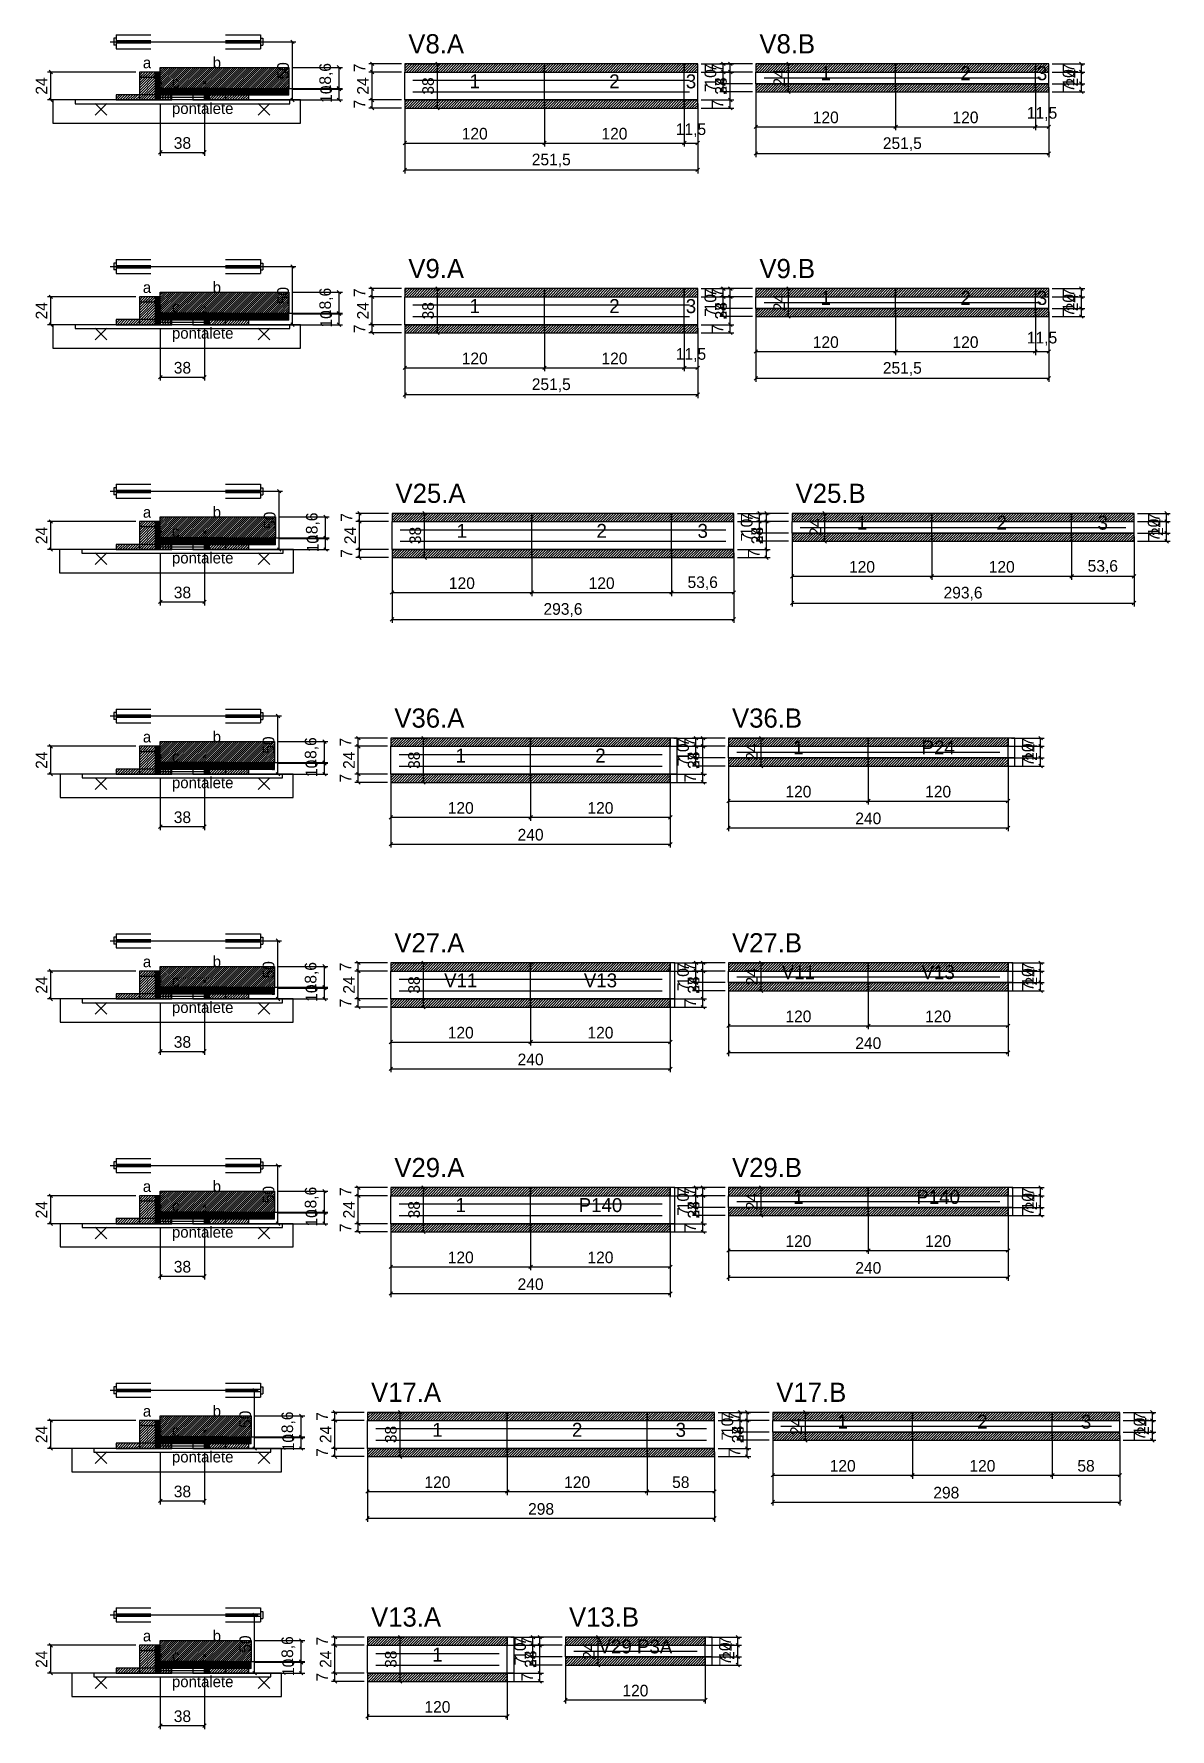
# Model space of a CAD drawing. Extents: x -13000 to 3070, y -7421 to 1552.
# Drawn here: x -69 to 907, y -1423 to 33 of the extents above; entities that cross this region are included whole.
import ezdxf
from ezdxf.enums import TextEntityAlignment as Align

# ---------------------------------------------------------------- set-up
doc = ezdxf.new("R2010")
doc.units = 0
for name, color, linetype in [('5', 5, 'Continuous'), ('barrote', 126, 'Continuous'), ('CONCRETO', 251, 'Continuous'), ('COTA', 241, 'Continuous'), ('detalhes', 7, 'Continuous'), ('ESTRUTURACAO', 7, 'Continuous'), ('Hachura', 251, 'Continuous'), ('Madeira', 126, 'Continuous'), ('NOMENCLATURA', 7, 'Continuous'), ('Painéis', 200, 'Continuous'), ('presilha', 224, 'Continuous'), ('SARR_2.2x7', 40, 'Continuous'), ('SCO-___-LAJ', 224, 'Continuous'), ('TENSOR', 224, 'Continuous')]:
    doc.layers.add(name, color=color, linetype=linetype)
doc.dimstyles.new('PAINEL', dxfattribs={"dimtxt": 10, "dimasz": 3, "dimexe": 3, "dimexo": 3, "dimgap": 3, "dimtad": 1, "dimblk": 'OBLIQUE', "dimblk1": 'OBLIQUE', "dimcen": 2.5, "dimclrd": 4, "dimclre": 4, "dimclrt": 240, "dimazin": 3, "dimtfac": 1, "dimtmove": 0, "dimatfit": 3})

msp = doc.modelspace()

# ---------------------------------------------------------------- texts
at = {"layer": '5'}
for s, p in [('1', (611.5, -1)), ('2', (731.5, -1)), ('3', (797.25, -1)), ('1', (310, -8)), ('2', (430, -8)), ('3', (495.75, -8)), ('1', (611.5, -194)), ('2', (731.5, -194)), ('3', (797.25, -194)), ('1', (310, -201)), ('2', (430, -201)), ('3', (495.75, -201)), ('1', (299, -394)), ('2', (419, -394)), ('3', (505.8, -394)), ('1', (642.6, -387)), ('2', (762.6, -387)), ('3', (849.4, -387)), ('1', (298, -587)), ('2', (418, -587)), ('1', (588, -580)), ('P24', (708, -580)), ('V11', (588, -773)), ('V13', (708, -773)), ('V11', (298, -780)), ('V13', (418, -780)), ('1', (588, -966)), ('P140', (708, -966)), ('1', (298, -973)), ('P140', (418, -973)), ('1', (278, -1166)), ('2', (398, -1166)), ('3', (487, -1166)), ('1', (626, -1159)), ('2', (746, -1159)), ('3', (835, -1159)), ('1', (278, -1359)), ('V29 P3A', (448, -1352))]:
    msp.add_text(s, height=12, dxfattribs=at).set_placement(p, align=Align.MIDDLE_CENTER)
at = {"layer": 'detalhes'}
for s, p in [('a', (25, 3.3)), ('b', (85, 3.3)), ('c', (50, -13.5)), ('a', (25, -189.7)), ('b', (85, -189.7)), ('c', (50, -206.5)), ('a', (25, -382.7)), ('b', (85, -382.7)), ('c', (50, -399.5)), ('b', (85, -575.7)), ('a', (25, -575.7)), ('c', (50, -592.5)), ('a', (25, -768.7)), ('b', (85, -768.7)), ('c', (50, -785.5)), ('a', (25, -961.7)), ('b', (85, -961.7)), ('c', (50, -978.5)), ('a', (25, -1154.7)), ('b', (85, -1154.7)), ('c', (50, -1171.5)), ('b', (85, -1347.7)), ('a', (25, -1347.7)), ('c', (50, -1364.5))]:
    msp.add_text(s, height=9.6, dxfattribs=at).set_placement(p)
at = {"layer": 'ESTRUTURACAO'}
for p in [(50, -36), (50, -229), (50, -422), (50, -615), (50, -808), (50, -1001), (50, -1194), (50, -1387)]:
    msp.add_text('pontalete', height=9.6, dxfattribs=at).set_placement(p)
at = {"layer": 'NOMENCLATURA'}
for s, p in [('V8.A', (253, 16)), ('V8.B', (554.5, 16)), ('V9.A', (253, -177)), ('V9.B', (554.5, -177)), ('V25.A', (242, -370)), ('V25.B', (585.6, -370)), ('V36.A', (241, -563)), ('V36.B', (531, -563)), ('V27.A', (241, -756)), ('V27.B', (531, -756)), ('V29.A', (241, -949)), ('V29.B', (531, -949)), ('V17.A', (221, -1142)), ('V17.B', (569, -1142)), ('V13.A', (221, -1335)), ('V13.B', (391, -1335))]:
    msp.add_text(s, height=16.5, dxfattribs=at).set_placement(p)

# ---------------------------------------------------------------- blocks, each defined once
blk = doc.blocks.new('PAR_ESQ')
for p, q in [((-1, -1), (1, 1)), ((-1, 1), (1, -1))]:
    blk.add_line(p, q)
blk = doc.blocks.new('PAR_FUNDO_ESQ')
for p, q in [((-1, -1), (1, 1)), ((-1, 1), (1, -1))]:
    blk.add_line(p, q)
blk = doc.blocks.new('PAR_FUNDO_DIR')
for p, q in [((-1, -1), (1, 1)), ((-1, 1), (1, -1))]:
    blk.add_line(p, q)
blk = doc.blocks.new('par_int_esq')
for p, q in [((-1, -1), (1, 1)), ((-1, 1), (1, -1))]:
    blk.add_line(p, q)
blk = doc.blocks.new('par_int_dir')
for p, q in [((-1, -1), (1, 1)), ((-1, 1), (1, -1))]:
    blk.add_line(p, q)
blk = doc.blocks.new('_OBLIQUE')
at = {"color": 0, "linetype": 'BYBLOCK'}
blk.add_line((-0.5, -0.5), (0.5, 0.5), dxfattribs=at)

# ---------------------------------------------------------------- dimensions: what is measured, and where the dimension line sits
at = {"layer": 'COTA'}
for base, p1, p2 in [((153.5, -24), (96, -24), (96, 26)), ((-54, -24), (2, -24), (22, 0)), ((193.5, -14.6), (150.5, -14.6), (150.5, 4)), ((222, 0), (250, 0), (250, 7)), ((222, -24), (250, -24), (250, 0)), ((278, -31), (250, -31), (250, 7)), ((529.5, -31), (501.5, -31), (501.5, 7)), ((529.5, 0), (501.5, 0), (501.5, 7)), ((529.5, -24), (501.5, -24), (501.5, 0)), ((523.5, 0), (551.5, 0), (551.5, 7)), ((523.5, -10), (551.5, -10), (551.5, 0)), ((579.5, -17), (551.5, -17), (551.5, 7)), ((831, -17), (803, -17), (803, 7)), ((831, 0), (803, 0), (803, 7)), ((831, -10), (803, -10), (803, 0)), ((193.5, -24), (96, -24), (96, -14)), ((523.5, -17), (551.5, -17), (551.5, -10)), ((831, -17), (803, -17), (803, -10)), ((222, -31), (250, -31), (250, -24)), ((529.5, -31), (501.5, -31), (501.5, -24)), ((153.5, -217), (96, -217), (96, -167)), ((193.5, -207.6), (150.5, -207.6), (150.5, -189)), ((222, -193), (250, -193), (250, -186)), ((278, -224), (250, -224), (250, -186)), ((529.5, -224), (501.5, -224), (501.5, -186)), ((529.5, -193), (501.5, -193), (501.5, -186)), ((523.5, -193), (551.5, -193), (551.5, -186)), ((579.5, -210), (551.5, -210), (551.5, -186)), ((831, -210), (803, -210), (803, -186)), ((831, -193), (803, -193), (803, -186)), ((-54, -217), (2, -217), (22, -193)), ((222, -217), (250, -217), (250, -193)), ((529.5, -217), (501.5, -217), (501.5, -193)), ((523.5, -203), (551.5, -203), (551.5, -193)), ((523.5, -210), (551.5, -210), (551.5, -203)), ((831, -203), (803, -203), (803, -193)), ((831, -210), (803, -210), (803, -203)), ((193.5, -217), (96, -217), (96, -207)), ((222, -224), (250, -224), (250, -217)), ((529.5, -224), (501.5, -224), (501.5, -217)), ((142, -410), (96, -410), (96, -360)), ((182, -400.6), (139, -400.6), (139, -382)), ((211, -386), (239, -386), (239, -379)), ((267, -417), (239, -417), (239, -379)), ((560.6, -417), (532.6, -417), (532.6, -379)), ((560.6, -386), (532.6, -386), (532.6, -379)), ((554.6, -386), (582.6, -386), (582.6, -379)), ((610.6, -403), (582.6, -403), (582.6, -379)), ((904.2, -403), (876.2, -403), (876.2, -379)), ((904.2, -386), (876.2, -386), (876.2, -379)), ((-54, -410), (2, -410), (22, -386)), ((211, -410), (239, -410), (239, -386)), ((560.6, -410), (532.6, -410), (532.6, -386)), ((554.6, -396), (582.6, -396), (582.6, -386)), ((904.2, -396), (876.2, -396), (876.2, -386)), ((182, -410), (96, -410), (96, -400)), ((554.6, -403), (582.6, -403), (582.6, -396)), ((904.2, -403), (876.2, -403), (876.2, -396)), ((211, -417), (239, -417), (239, -410)), ((560.6, -417), (532.6, -417), (532.6, -410)), ((141, -603), (96, -603), (96, -553)), ((-54, -603), (2, -603), (22, -579)), ((181, -593.6), (138, -593.6), (138, -575)), ((210, -579), (238, -579), (238, -572)), ((210, -603), (238, -603), (238, -579)), ((266, -610), (238, -610), (238, -572)), ((506, -610), (478, -610), (478, -572)), ((506, -579), (478, -579), (478, -572)), ((506, -603), (478, -603), (478, -579)), ((500, -579), (528, -579), (528, -572)), ((500, -589), (528, -589), (528, -579)), ((556, -596), (528, -596), (528, -572)), ((796, -596), (768, -596), (768, -572)), ((796, -579), (768, -579), (768, -572)), ((796, -589), (768, -589), (768, -579)), ((181, -603), (96, -603), (96, -593)), ((500, -596), (528, -596), (528, -589)), ((796, -596), (768, -596), (768, -589)), ((210, -610), (238, -610), (238, -603)), ((506, -610), (478, -610), (478, -603)), ((141, -796), (96, -796), (96, -746)), ((-54, -796), (2, -796), (22, -772)), ((181, -786.6), (138, -786.6), (138, -768)), ((210, -772), (238, -772), (238, -765)), ((210, -796), (238, -796), (238, -772)), ((266, -803), (238, -803), (238, -765)), ((506, -803), (478, -803), (478, -765)), ((506, -772), (478, -772), (478, -765)), ((506, -796), (478, -796), (478, -772)), ((500, -772), (528, -772), (528, -765)), ((500, -782), (528, -782), (528, -772)), ((556, -789), (528, -789), (528, -765)), ((796, -789), (768, -789), (768, -765)), ((796, -772), (768, -772), (768, -765)), ((796, -782), (768, -782), (768, -772)), ((181, -796), (96, -796), (96, -786)), ((500, -789), (528, -789), (528, -782)), ((796, -789), (768, -789), (768, -782)), ((210, -803), (238, -803), (238, -796)), ((506, -803), (478, -803), (478, -796)), ((141, -989), (96, -989), (96, -939)), ((181, -979.6), (138, -979.6), (138, -961)), ((210, -965), (238, -965), (238, -958)), ((266, -996), (238, -996), (238, -958)), ((506, -996), (478, -996), (478, -958)), ((506, -965), (478, -965), (478, -958)), ((500, -965), (528, -965), (528, -958)), ((556, -982), (528, -982), (528, -958)), ((796, -982), (768, -982), (768, -958)), ((796, -965), (768, -965), (768, -958)), ((-54, -989), (2, -989), (22, -965)), ((210, -989), (238, -989), (238, -965)), ((506, -989), (478, -989), (478, -965)), ((500, -975), (528, -975), (528, -965)), ((500, -982), (528, -982), (528, -975)), ((796, -975), (768, -975), (768, -965)), ((796, -982), (768, -982), (768, -975)), ((181, -989), (96, -989), (96, -979)), ((210, -996), (238, -996), (238, -989)), ((506, -996), (478, -996), (478, -989)), ((121, -1182), (96, -1182), (96, -1132)), ((190, -1158), (218, -1158), (218, -1151)), ((246, -1189), (218, -1189), (218, -1151)), ((544, -1189), (516, -1189), (516, -1151)), ((544, -1158), (516, -1158), (516, -1151)), ((538, -1158), (566, -1158), (566, -1151)), ((594, -1175), (566, -1175), (566, -1151)), ((892, -1175), (864, -1175), (864, -1151)), ((892, -1158), (864, -1158), (864, -1151)), ((-54, -1182), (2, -1182), (22, -1158)), ((161, -1172.6), (118, -1172.6), (118, -1154)), ((190, -1182), (218, -1182), (218, -1158)), ((544, -1182), (516, -1182), (516, -1158)), ((538, -1168), (566, -1168), (566, -1158)), ((892, -1168), (864, -1168), (864, -1158)), ((161, -1182), (96, -1182), (96, -1172)), ((538, -1175), (566, -1175), (566, -1168)), ((892, -1175), (864, -1175), (864, -1168)), ((190, -1189), (218, -1189), (218, -1182)), ((544, -1189), (516, -1189), (516, -1182)), ((121, -1375), (96, -1375), (96, -1325)), ((-54, -1375), (2, -1375), (22, -1351)), ((161, -1365.6), (118, -1365.6), (118, -1347)), ((190, -1351), (218, -1351), (218, -1344)), ((190, -1375), (218, -1375), (218, -1351)), ((246, -1382), (218, -1382), (218, -1344)), ((366, -1382), (338, -1382), (338, -1344)), ((366, -1351), (338, -1351), (338, -1344)), ((366, -1375), (338, -1375), (338, -1351)), ((360, -1351), (388, -1351), (388, -1344)), ((360, -1361), (388, -1361), (388, -1351)), ((416, -1368), (388, -1368), (388, -1344)), ((536, -1368), (508, -1368), (508, -1344)), ((536, -1351), (508, -1351), (508, -1344)), ((536, -1361), (508, -1361), (508, -1351)), ((161, -1375), (96, -1375), (96, -1365)), ((360, -1368), (388, -1368), (388, -1361)), ((536, -1368), (508, -1368), (508, -1361)), ((190, -1382), (218, -1382), (218, -1375)), ((366, -1382), (338, -1382), (338, -1375))]:
    msp.add_linear_dim(base=base, p1=p1, p2=p2, angle=90, dimstyle='PAINEL', dxfattribs=at).render()
for base, p1, p2 in [((551.5, -47), (551.5, -10), (671.5, -10)), ((551.5, -70), (551.5, -10), (803, -10)), ((671.5, -47), (671.5, -10), (791.5, -10)), ((791.5, -47), (791.5, -10), (803, -10)), ((40, -69), (40, -24), (78, -24)), ((250, -61), (250, -24), (370, -24)), ((250, -84), (250, -24), (501.5, -24)), ((370, -61), (370, -24), (490, -24)), ((490, -61), (490, -24), (501.5, -24)), ((551.5, -240), (551.5, -203), (671.5, -203)), ((551.5, -263), (551.5, -203), (803, -203)), ((671.5, -240), (671.5, -203), (791.5, -203)), ((791.5, -240), (791.5, -203), (803, -203)), ((40, -262), (40, -217), (78, -217)), ((250, -254), (250, -217), (370, -217)), ((250, -277), (250, -217), (501.5, -217)), ((370, -254), (370, -217), (490, -217)), ((490, -254), (490, -217), (501.5, -217)), ((582.6, -433), (582.6, -396), (702.6, -396)), ((582.6, -456), (582.6, -396), (876.2, -396)), ((702.6, -433), (702.6, -396), (822.6, -396)), ((822.6, -433), (822.6, -396), (876.2, -396)), ((40, -455), (40, -410), (78, -410)), ((239, -447), (239, -410), (359, -410)), ((239, -470), (239, -410), (532.6, -410)), ((359, -447), (359, -410), (479, -410)), ((479, -447), (479, -410), (532.6, -410)), ((528, -626), (528, -589), (648, -589)), ((528, -649), (528, -589), (768, -589)), ((648, -626), (648, -589), (768, -589)), ((40, -648), (40, -603), (78, -603)), ((238, -640), (238, -603), (358, -603)), ((238, -663), (238, -603), (478, -603)), ((358, -640), (358, -603), (478, -603)), ((528, -819), (528, -782), (648, -782)), ((528, -842), (528, -782), (768, -782)), ((648, -819), (648, -782), (768, -782)), ((40, -841), (40, -796), (78, -796)), ((238, -833), (238, -796), (358, -796)), ((238, -856), (238, -796), (478, -796)), ((358, -833), (358, -796), (478, -796)), ((528, -1012), (528, -975), (648, -975)), ((528, -1035), (528, -975), (768, -975)), ((648, -1012), (648, -975), (768, -975)), ((40, -1034), (40, -989), (78, -989)), ((238, -1026), (238, -989), (358, -989)), ((238, -1049), (238, -989), (478, -989)), ((358, -1026), (358, -989), (478, -989)), ((566, -1205), (566, -1168), (686, -1168)), ((566, -1228), (566, -1168), (864, -1168)), ((686, -1205), (686, -1168), (806, -1168)), ((806, -1205), (806, -1168), (864, -1168)), ((40, -1227), (40, -1182), (78, -1182)), ((218, -1219), (218, -1182), (338, -1182)), ((218, -1242), (218, -1182), (516, -1182)), ((338, -1219), (338, -1182), (458, -1182)), ((458, -1219), (458, -1182), (516, -1182)), ((388, -1398), (388, -1361), (508, -1361)), ((40, -1420), (40, -1375), (78, -1375)), ((218, -1412), (218, -1375), (338, -1375))]:
    msp.add_linear_dim(base=base, p1=p1, p2=p2, dimstyle='PAINEL', dxfattribs=at).render()

# ---------------------------------------------------------------- hatches: boundary and pattern name
at = {"layer": 'COTA'}
h = msp.add_hatch(dxfattribs=at)
h.set_pattern_fill('ANSI31', scale=0.4)
h.paths.add_polyline_path([(40, -16), (40, 4), (150.5, 4), (150.5, -14.6), (78, -14.6), (78, -16)])
h = msp.add_hatch(dxfattribs=at)
h.set_pattern_fill('ANSI31', scale=0.5)
h.paths.add_polyline_path([(250, 0), (370, 0), (370, 7), (250, 7)])
h = msp.add_hatch(dxfattribs=at)
h.set_pattern_fill('ANSI31', scale=0.5)
h.paths.add_polyline_path([(370, 0), (490, 0), (490, 7), (370, 7)])
h = msp.add_hatch(dxfattribs=at)
h.set_pattern_fill('ANSI31', scale=0.5)
h.paths.add_polyline_path([(490, 0), (501.5, 0), (501.5, 7), (490, 7)])
h = msp.add_hatch(dxfattribs=at)
h.set_pattern_fill('ANSI31', scale=0.5)
h.paths.add_polyline_path([(551.5, 0), (671.5, 0), (671.5, 7), (551.5, 7)])
h = msp.add_hatch(dxfattribs=at)
h.set_pattern_fill('ANSI31', scale=0.5)
h.paths.add_polyline_path([(671.5, 0), (791.5, 0), (791.5, 7), (671.5, 7)])
h = msp.add_hatch(dxfattribs=at)
h.set_pattern_fill('ANSI31', scale=0.5)
h.paths.add_polyline_path([(791.5, 0), (803, 0), (803, 7), (791.5, 7)])
h = msp.add_hatch(dxfattribs=at)
h.set_pattern_fill('ANSI31', scale=0.5)
h.paths.add_polyline_path([(551.5, -17), (671.5, -17), (671.5, -10), (551.5, -10)])
h = msp.add_hatch(dxfattribs=at)
h.set_pattern_fill('ANSI31', scale=0.5)
h.paths.add_polyline_path([(671.5, -17), (791.5, -17), (791.5, -10), (671.5, -10)])
h = msp.add_hatch(dxfattribs=at)
h.set_pattern_fill('ANSI31', scale=0.5)
h.paths.add_polyline_path([(791.5, -17), (803, -17), (803, -10), (791.5, -10)])
h = msp.add_hatch(dxfattribs=at)
h.set_pattern_fill('ANSI31', scale=0.5)
h.paths.add_polyline_path([(250, -31), (370, -31), (370, -24), (250, -24)])
h = msp.add_hatch(dxfattribs=at)
h.set_pattern_fill('ANSI31', scale=0.5)
h.paths.add_polyline_path([(370, -31), (490, -31), (490, -24), (370, -24)])
h = msp.add_hatch(dxfattribs=at)
h.set_pattern_fill('ANSI31', scale=0.5)
h.paths.add_polyline_path([(490, -31), (501.5, -31), (501.5, -24), (490, -24)])
h = msp.add_hatch(dxfattribs=at)
h.set_pattern_fill('ANSI31', scale=0.4)
h.paths.add_polyline_path([(40, -209), (40, -189), (150.5, -189), (150.5, -207.6), (78, -207.6), (78, -209)])
h = msp.add_hatch(dxfattribs=at)
h.set_pattern_fill('ANSI31', scale=0.5)
h.paths.add_polyline_path([(250, -193), (370, -193), (370, -186), (250, -186)])
h = msp.add_hatch(dxfattribs=at)
h.set_pattern_fill('ANSI31', scale=0.5)
h.paths.add_polyline_path([(370, -193), (490, -193), (490, -186), (370, -186)])
h = msp.add_hatch(dxfattribs=at)
h.set_pattern_fill('ANSI31', scale=0.5)
h.paths.add_polyline_path([(490, -193), (501.5, -193), (501.5, -186), (490, -186)])
h = msp.add_hatch(dxfattribs=at)
h.set_pattern_fill('ANSI31', scale=0.5)
h.paths.add_polyline_path([(551.5, -193), (671.5, -193), (671.5, -186), (551.5, -186)])
h = msp.add_hatch(dxfattribs=at)
h.set_pattern_fill('ANSI31', scale=0.5)
h.paths.add_polyline_path([(671.5, -193), (791.5, -193), (791.5, -186), (671.5, -186)])
h = msp.add_hatch(dxfattribs=at)
h.set_pattern_fill('ANSI31', scale=0.5)
h.paths.add_polyline_path([(791.5, -193), (803, -193), (803, -186), (791.5, -186)])
h = msp.add_hatch(dxfattribs=at)
h.set_pattern_fill('ANSI31', scale=0.5)
h.paths.add_polyline_path([(551.5, -210), (671.5, -210), (671.5, -203), (551.5, -203)])
h = msp.add_hatch(dxfattribs=at)
h.set_pattern_fill('ANSI31', scale=0.5)
h.paths.add_polyline_path([(671.5, -210), (791.5, -210), (791.5, -203), (671.5, -203)])
h = msp.add_hatch(dxfattribs=at)
h.set_pattern_fill('ANSI31', scale=0.5)
h.paths.add_polyline_path([(791.5, -210), (803, -210), (803, -203), (791.5, -203)])
h = msp.add_hatch(dxfattribs=at)
h.set_pattern_fill('ANSI31', scale=0.5)
h.paths.add_polyline_path([(250, -224), (370, -224), (370, -217), (250, -217)])
h = msp.add_hatch(dxfattribs=at)
h.set_pattern_fill('ANSI31', scale=0.5)
h.paths.add_polyline_path([(370, -224), (490, -224), (490, -217), (370, -217)])
h = msp.add_hatch(dxfattribs=at)
h.set_pattern_fill('ANSI31', scale=0.5)
h.paths.add_polyline_path([(490, -224), (501.5, -224), (501.5, -217), (490, -217)])
h = msp.add_hatch(dxfattribs=at)
h.set_pattern_fill('ANSI31', scale=0.4)
h.paths.add_polyline_path([(40, -402), (40, -382), (139, -382), (139, -400.6), (78, -400.6), (78, -402)])
h = msp.add_hatch(dxfattribs=at)
h.set_pattern_fill('ANSI31', scale=0.5)
h.paths.add_polyline_path([(239, -386), (359, -386), (359, -379), (239, -379)])
h = msp.add_hatch(dxfattribs=at)
h.set_pattern_fill('ANSI31', scale=0.5)
h.paths.add_polyline_path([(359, -386), (479, -386), (479, -379), (359, -379)])
h = msp.add_hatch(dxfattribs=at)
h.set_pattern_fill('ANSI31', scale=0.5)
h.paths.add_polyline_path([(479, -386), (532.6, -386), (532.6, -379), (479, -379)])
h = msp.add_hatch(dxfattribs=at)
h.set_pattern_fill('ANSI31', scale=0.5)
h.paths.add_polyline_path([(582.6, -386), (702.6, -386), (702.6, -379), (582.6, -379)])
h = msp.add_hatch(dxfattribs=at)
h.set_pattern_fill('ANSI31', scale=0.5)
h.paths.add_polyline_path([(702.6, -386), (822.6, -386), (822.6, -379), (702.6, -379)])
h = msp.add_hatch(dxfattribs=at)
h.set_pattern_fill('ANSI31', scale=0.5)
h.paths.add_polyline_path([(822.6, -386), (876.2, -386), (876.2, -379), (822.6, -379)])
h = msp.add_hatch(dxfattribs=at)
h.set_pattern_fill('ANSI31', scale=0.5)
h.paths.add_polyline_path([(582.6, -403), (702.6, -403), (702.6, -396), (582.6, -396)])
h = msp.add_hatch(dxfattribs=at)
h.set_pattern_fill('ANSI31', scale=0.5)
h.paths.add_polyline_path([(702.6, -403), (822.6, -403), (822.6, -396), (702.6, -396)])
h = msp.add_hatch(dxfattribs=at)
h.set_pattern_fill('ANSI31', scale=0.5)
h.paths.add_polyline_path([(822.6, -403), (876.2, -403), (876.2, -396), (822.6, -396)])
h = msp.add_hatch(dxfattribs=at)
h.set_pattern_fill('ANSI31', scale=0.5)
h.paths.add_polyline_path([(239, -417), (359, -417), (359, -410), (239, -410)])
h = msp.add_hatch(dxfattribs=at)
h.set_pattern_fill('ANSI31', scale=0.5)
h.paths.add_polyline_path([(359, -417), (479, -417), (479, -410), (359, -410)])
h = msp.add_hatch(dxfattribs=at)
h.set_pattern_fill('ANSI31', scale=0.5)
h.paths.add_polyline_path([(479, -417), (532.6, -417), (532.6, -410), (479, -410)])
h = msp.add_hatch(dxfattribs=at)
h.set_pattern_fill('ANSI31', scale=0.4)
h.paths.add_polyline_path([(40, -595), (40, -575), (138, -575), (138, -593.6), (78, -593.6), (78, -595)])
h = msp.add_hatch(dxfattribs=at)
h.set_pattern_fill('ANSI31', scale=0.5)
h.paths.add_polyline_path([(238, -579), (358, -579), (358, -572), (238, -572)])
h = msp.add_hatch(dxfattribs=at)
h.set_pattern_fill('ANSI31', scale=0.5)
h.paths.add_polyline_path([(358, -579), (478, -579), (478, -572), (358, -572)])
h = msp.add_hatch(dxfattribs=at)
h.set_pattern_fill('ANSI31', scale=0.5)
h.paths.add_polyline_path([(528, -579), (648, -579), (648, -572), (528, -572)])
h = msp.add_hatch(dxfattribs=at)
h.set_pattern_fill('ANSI31', scale=0.5)
h.paths.add_polyline_path([(648, -579), (768, -579), (768, -572), (648, -572)])
h = msp.add_hatch(dxfattribs=at)
h.set_pattern_fill('ANSI31', scale=0.5)
h.paths.add_polyline_path([(528, -596), (648, -596), (648, -589), (528, -589)])
h = msp.add_hatch(dxfattribs=at)
h.set_pattern_fill('ANSI31', scale=0.5)
h.paths.add_polyline_path([(648, -596), (768, -596), (768, -589), (648, -589)])
h = msp.add_hatch(dxfattribs=at)
h.set_pattern_fill('ANSI31', scale=0.5)
h.paths.add_polyline_path([(238, -610), (358, -610), (358, -603), (238, -603)])
h = msp.add_hatch(dxfattribs=at)
h.set_pattern_fill('ANSI31', scale=0.5)
h.paths.add_polyline_path([(358, -610), (478, -610), (478, -603), (358, -603)])
h = msp.add_hatch(dxfattribs=at)
h.set_pattern_fill('ANSI31', scale=0.4)
h.paths.add_polyline_path([(40, -788), (40, -768), (138, -768), (138, -786.6), (78, -786.6), (78, -788)])
h = msp.add_hatch(dxfattribs=at)
h.set_pattern_fill('ANSI31', scale=0.5)
h.paths.add_polyline_path([(238, -772), (358, -772), (358, -765), (238, -765)])
h = msp.add_hatch(dxfattribs=at)
h.set_pattern_fill('ANSI31', scale=0.5)
h.paths.add_polyline_path([(358, -772), (478, -772), (478, -765), (358, -765)])
h = msp.add_hatch(dxfattribs=at)
h.set_pattern_fill('ANSI31', scale=0.5)
h.paths.add_polyline_path([(528, -772), (648, -772), (648, -765), (528, -765)])
h = msp.add_hatch(dxfattribs=at)
h.set_pattern_fill('ANSI31', scale=0.5)
h.paths.add_polyline_path([(648, -772), (768, -772), (768, -765), (648, -765)])
h = msp.add_hatch(dxfattribs=at)
h.set_pattern_fill('ANSI31', scale=0.5)
h.paths.add_polyline_path([(528, -789), (648, -789), (648, -782), (528, -782)])
h = msp.add_hatch(dxfattribs=at)
h.set_pattern_fill('ANSI31', scale=0.5)
h.paths.add_polyline_path([(648, -789), (768, -789), (768, -782), (648, -782)])
h = msp.add_hatch(dxfattribs=at)
h.set_pattern_fill('ANSI31', scale=0.5)
h.paths.add_polyline_path([(238, -803), (358, -803), (358, -796), (238, -796)])
h = msp.add_hatch(dxfattribs=at)
h.set_pattern_fill('ANSI31', scale=0.5)
h.paths.add_polyline_path([(358, -803), (478, -803), (478, -796), (358, -796)])
h = msp.add_hatch(dxfattribs=at)
h.set_pattern_fill('ANSI31', scale=0.5)
h.paths.add_polyline_path([(238, -965), (358, -965), (358, -958), (238, -958)])
h = msp.add_hatch(dxfattribs=at)
h.set_pattern_fill('ANSI31', scale=0.5)
h.paths.add_polyline_path([(358, -965), (478, -965), (478, -958), (358, -958)])
h = msp.add_hatch(dxfattribs=at)
h.set_pattern_fill('ANSI31', scale=0.5)
h.paths.add_polyline_path([(528, -965), (648, -965), (648, -958), (528, -958)])
h = msp.add_hatch(dxfattribs=at)
h.set_pattern_fill('ANSI31', scale=0.5)
h.paths.add_polyline_path([(648, -965), (768, -965), (768, -958), (648, -958)])
h = msp.add_hatch(dxfattribs=at)
h.set_pattern_fill('ANSI31', scale=0.4)
h.paths.add_polyline_path([(40, -981), (40, -961), (138, -961), (138, -979.6), (78, -979.6), (78, -981)])
h = msp.add_hatch(dxfattribs=at)
h.set_pattern_fill('ANSI31', scale=0.5)
h.paths.add_polyline_path([(528, -982), (648, -982), (648, -975), (528, -975)])
h = msp.add_hatch(dxfattribs=at)
h.set_pattern_fill('ANSI31', scale=0.5)
h.paths.add_polyline_path([(648, -982), (768, -982), (768, -975), (648, -975)])
h = msp.add_hatch(dxfattribs=at)
h.set_pattern_fill('ANSI31', scale=0.5)
h.paths.add_polyline_path([(238, -996), (358, -996), (358, -989), (238, -989)])
h = msp.add_hatch(dxfattribs=at)
h.set_pattern_fill('ANSI31', scale=0.5)
h.paths.add_polyline_path([(358, -996), (478, -996), (478, -989), (358, -989)])
h = msp.add_hatch(dxfattribs=at)
h.set_pattern_fill('ANSI31', scale=0.4)
h.paths.add_polyline_path([(40, -1174), (40, -1154), (118, -1154), (118, -1172.6), (78, -1172.6), (78, -1174)])
h = msp.add_hatch(dxfattribs=at)
h.set_pattern_fill('ANSI31', scale=0.5)
h.paths.add_polyline_path([(218, -1158), (338, -1158), (338, -1151), (218, -1151)])
h = msp.add_hatch(dxfattribs=at)
h.set_pattern_fill('ANSI31', scale=0.5)
h.paths.add_polyline_path([(338, -1158), (458, -1158), (458, -1151), (338, -1151)])
h = msp.add_hatch(dxfattribs=at)
h.set_pattern_fill('ANSI31', scale=0.5)
h.paths.add_polyline_path([(458, -1158), (516, -1158), (516, -1151), (458, -1151)])
h = msp.add_hatch(dxfattribs=at)
h.set_pattern_fill('ANSI31', scale=0.5)
h.paths.add_polyline_path([(566, -1158), (686, -1158), (686, -1151), (566, -1151)])
h = msp.add_hatch(dxfattribs=at)
h.set_pattern_fill('ANSI31', scale=0.5)
h.paths.add_polyline_path([(686, -1158), (806, -1158), (806, -1151), (686, -1151)])
h = msp.add_hatch(dxfattribs=at)
h.set_pattern_fill('ANSI31', scale=0.5)
h.paths.add_polyline_path([(806, -1158), (864, -1158), (864, -1151), (806, -1151)])
h = msp.add_hatch(dxfattribs=at)
h.set_pattern_fill('ANSI31', scale=0.5)
h.paths.add_polyline_path([(566, -1175), (686, -1175), (686, -1168), (566, -1168)])
h = msp.add_hatch(dxfattribs=at)
h.set_pattern_fill('ANSI31', scale=0.5)
h.paths.add_polyline_path([(686, -1175), (806, -1175), (806, -1168), (686, -1168)])
h = msp.add_hatch(dxfattribs=at)
h.set_pattern_fill('ANSI31', scale=0.5)
h.paths.add_polyline_path([(806, -1175), (864, -1175), (864, -1168), (806, -1168)])
h = msp.add_hatch(dxfattribs=at)
h.set_pattern_fill('ANSI31', scale=0.5)
h.paths.add_polyline_path([(218, -1189), (338, -1189), (338, -1182), (218, -1182)])
h = msp.add_hatch(dxfattribs=at)
h.set_pattern_fill('ANSI31', scale=0.5)
h.paths.add_polyline_path([(338, -1189), (458, -1189), (458, -1182), (338, -1182)])
h = msp.add_hatch(dxfattribs=at)
h.set_pattern_fill('ANSI31', scale=0.5)
h.paths.add_polyline_path([(458, -1189), (516, -1189), (516, -1182), (458, -1182)])
h = msp.add_hatch(dxfattribs=at)
h.set_pattern_fill('ANSI31', scale=0.4)
h.paths.add_polyline_path([(40, -1367), (40, -1347), (118, -1347), (118, -1365.6), (78, -1365.6), (78, -1367)])
h = msp.add_hatch(dxfattribs=at)
h.set_pattern_fill('ANSI31', scale=0.5)
h.paths.add_polyline_path([(218, -1351), (338, -1351), (338, -1344), (218, -1344)])
h = msp.add_hatch(dxfattribs=at)
h.set_pattern_fill('ANSI31', scale=0.5)
h.paths.add_polyline_path([(388, -1351), (508, -1351), (508, -1344), (388, -1344)])
h = msp.add_hatch(dxfattribs=at)
h.set_pattern_fill('ANSI31', scale=0.5)
h.paths.add_polyline_path([(388, -1368), (508, -1368), (508, -1361), (388, -1361)])
h = msp.add_hatch(dxfattribs=at)
h.set_pattern_fill('ANSI31', scale=0.5)
h.paths.add_polyline_path([(218, -1382), (338, -1382), (338, -1375), (218, -1375)])
at = {"layer": 'Hachura'}
h = msp.add_hatch(dxfattribs=at)
h.set_pattern_fill('ANSI31', scale=0.5)
h.paths.add_polyline_path([(22, -24), (36, -24), (36, 0), (22, 0)])
h = msp.add_hatch(dxfattribs=at)
h.set_pattern_fill('ANSI31', scale=0.5)
h.paths.add_polyline_path([(22, -4.4), (36, -4.4), (36, 0), (22, 0)])
h = msp.add_hatch(dxfattribs=at)
h.set_pattern_fill('SOLID')
h.paths.add_polyline_path([(36, -24), (40, -24), (40, 0), (36, 0)])
h = msp.add_hatch(dxfattribs=at)
h.set_pattern_fill('SOLID')
h.paths.add_polyline_path([(78, -24), (82, -24), (82, -14), (78, -14)])
h = msp.add_hatch(dxfattribs=at)
h.set_pattern_fill('SOLID')
h.paths.add_polyline_path([(78, -14), (150.5, -14), (150.5, -20), (78, -20)])
h = msp.add_hatch(dxfattribs=at)
h.set_pattern_fill('ANSI31', scale=0.5)
h.paths.add_polyline_path([(82, -24), (96, -24), (96, -14), (82, -14)])
h = msp.add_hatch(dxfattribs=at)
h.set_pattern_fill('ANSI31', scale=0.5)
h.paths.add_polyline_path([(82, -18.4), (96, -18.4), (96, -14), (82, -14)])
h = msp.add_hatch(dxfattribs=at)
h.set_pattern_fill('ANSI31', scale=0.5)
h.paths.add_polyline_path([(2, -24), (22, -24), (22, -19.6), (2, -19.6)])
h = msp.add_hatch(dxfattribs=at)
h.set_pattern_fill('SOLID')
h.paths.add_polyline_path([(40, -19.6), (78, -19.6), (78, -16), (40, -16)])
h = msp.add_hatch(dxfattribs=at)
h.set_pattern_fill('ANSI31', scale=0.5)
h.paths.add_polyline_path([(40, -24), (50, -24), (50, -19.6), (40, -19.6)])
h = msp.add_hatch(dxfattribs=at)
h.set_pattern_fill('ANSI31', scale=0.5)
h.paths.add_polyline_path([(96, -24), (116, -24), (116, -19.6), (96, -19.6)])
h = msp.add_hatch(dxfattribs=at)
h.set_pattern_fill('ANSI31', scale=0.5)
h.paths.add_polyline_path([(22, -217), (36, -217), (36, -193), (22, -193)])
h = msp.add_hatch(dxfattribs=at)
h.set_pattern_fill('ANSI31', scale=0.5)
h.paths.add_polyline_path([(22, -197.4), (36, -197.4), (36, -193), (22, -193)])
h = msp.add_hatch(dxfattribs=at)
h.set_pattern_fill('SOLID')
h.paths.add_polyline_path([(36, -217), (40, -217), (40, -193), (36, -193)])
h = msp.add_hatch(dxfattribs=at)
h.set_pattern_fill('ANSI31', scale=0.5)
h.paths.add_polyline_path([(2, -217), (22, -217), (22, -212.6), (2, -212.6)])
h = msp.add_hatch(dxfattribs=at)
h.set_pattern_fill('SOLID')
h.paths.add_polyline_path([(40, -212.6), (78, -212.6), (78, -209), (40, -209)])
h = msp.add_hatch(dxfattribs=at)
h.set_pattern_fill('ANSI31', scale=0.5)
h.paths.add_polyline_path([(40, -217), (50, -217), (50, -212.6), (40, -212.6)])
h = msp.add_hatch(dxfattribs=at)
h.set_pattern_fill('SOLID')
h.paths.add_polyline_path([(78, -217), (82, -217), (82, -207), (78, -207)])
h = msp.add_hatch(dxfattribs=at)
h.set_pattern_fill('SOLID')
h.paths.add_polyline_path([(78, -207), (150.5, -207), (150.5, -213), (78, -213)])
h = msp.add_hatch(dxfattribs=at)
h.set_pattern_fill('ANSI31', scale=0.5)
h.paths.add_polyline_path([(82, -217), (96, -217), (96, -207), (82, -207)])
h = msp.add_hatch(dxfattribs=at)
h.set_pattern_fill('ANSI31', scale=0.5)
h.paths.add_polyline_path([(82, -211.4), (96, -211.4), (96, -207), (82, -207)])
h = msp.add_hatch(dxfattribs=at)
h.set_pattern_fill('ANSI31', scale=0.5)
h.paths.add_polyline_path([(96, -217), (116, -217), (116, -212.6), (96, -212.6)])
h = msp.add_hatch(dxfattribs=at)
h.set_pattern_fill('ANSI31', scale=0.5)
h.paths.add_polyline_path([(22, -410), (36, -410), (36, -386), (22, -386)])
h = msp.add_hatch(dxfattribs=at)
h.set_pattern_fill('ANSI31', scale=0.5)
h.paths.add_polyline_path([(22, -390.4), (36, -390.4), (36, -386), (22, -386)])
h = msp.add_hatch(dxfattribs=at)
h.set_pattern_fill('SOLID')
h.paths.add_polyline_path([(36, -410), (40, -410), (40, -386), (36, -386)])
h = msp.add_hatch(dxfattribs=at)
h.set_pattern_fill('ANSI31', scale=0.5)
h.paths.add_polyline_path([(2, -410), (22, -410), (22, -405.6), (2, -405.6)])
h = msp.add_hatch(dxfattribs=at)
h.set_pattern_fill('SOLID')
h.paths.add_polyline_path([(40, -405.6), (78, -405.6), (78, -402), (40, -402)])
h = msp.add_hatch(dxfattribs=at)
h.set_pattern_fill('ANSI31', scale=0.5)
h.paths.add_polyline_path([(40, -410), (50, -410), (50, -405.6), (40, -405.6)])
h = msp.add_hatch(dxfattribs=at)
h.set_pattern_fill('SOLID')
h.paths.add_polyline_path([(78, -410), (82, -410), (82, -400), (78, -400)])
h = msp.add_hatch(dxfattribs=at)
h.set_pattern_fill('SOLID')
h.paths.add_polyline_path([(78, -400), (139, -400), (139, -406), (78, -406)])
h = msp.add_hatch(dxfattribs=at)
h.set_pattern_fill('ANSI31', scale=0.5)
h.paths.add_polyline_path([(82, -410), (96, -410), (96, -400), (82, -400)])
h = msp.add_hatch(dxfattribs=at)
h.set_pattern_fill('ANSI31', scale=0.5)
h.paths.add_polyline_path([(82, -404.4), (96, -404.4), (96, -400), (82, -400)])
h = msp.add_hatch(dxfattribs=at)
h.set_pattern_fill('ANSI31', scale=0.5)
h.paths.add_polyline_path([(96, -410), (116, -410), (116, -405.6), (96, -405.6)])
h = msp.add_hatch(dxfattribs=at)
h.set_pattern_fill('ANSI31', scale=0.5)
h.paths.add_polyline_path([(22, -603), (36, -603), (36, -579), (22, -579)])
h = msp.add_hatch(dxfattribs=at)
h.set_pattern_fill('ANSI31', scale=0.5)
h.paths.add_polyline_path([(22, -583.4), (36, -583.4), (36, -579), (22, -579)])
h = msp.add_hatch(dxfattribs=at)
h.set_pattern_fill('SOLID')
h.paths.add_polyline_path([(36, -603), (40, -603), (40, -579), (36, -579)])
h = msp.add_hatch(dxfattribs=at)
h.set_pattern_fill('SOLID')
h.paths.add_polyline_path([(40, -598.6), (78, -598.6), (78, -595), (40, -595)])
h = msp.add_hatch(dxfattribs=at)
h.set_pattern_fill('SOLID')
h.paths.add_polyline_path([(78, -603), (82, -603), (82, -593), (78, -593)])
h = msp.add_hatch(dxfattribs=at)
h.set_pattern_fill('SOLID')
h.paths.add_polyline_path([(78, -593), (138, -593), (138, -599), (78, -599)])
h = msp.add_hatch(dxfattribs=at)
h.set_pattern_fill('ANSI31', scale=0.5)
h.paths.add_polyline_path([(82, -603), (96, -603), (96, -593), (82, -593)])
h = msp.add_hatch(dxfattribs=at)
h.set_pattern_fill('ANSI31', scale=0.5)
h.paths.add_polyline_path([(82, -597.4), (96, -597.4), (96, -593), (82, -593)])
h = msp.add_hatch(dxfattribs=at)
h.set_pattern_fill('ANSI31', scale=0.5)
h.paths.add_polyline_path([(2, -603), (22, -603), (22, -598.6), (2, -598.6)])
h = msp.add_hatch(dxfattribs=at)
h.set_pattern_fill('ANSI31', scale=0.5)
h.paths.add_polyline_path([(40, -603), (50, -603), (50, -598.6), (40, -598.6)])
h = msp.add_hatch(dxfattribs=at)
h.set_pattern_fill('ANSI31', scale=0.5)
h.paths.add_polyline_path([(96, -603), (116, -603), (116, -598.6), (96, -598.6)])
h = msp.add_hatch(dxfattribs=at)
h.set_pattern_fill('ANSI31', scale=0.5)
h.paths.add_polyline_path([(22, -796), (36, -796), (36, -772), (22, -772)])
h = msp.add_hatch(dxfattribs=at)
h.set_pattern_fill('ANSI31', scale=0.5)
h.paths.add_polyline_path([(22, -776.4), (36, -776.4), (36, -772), (22, -772)])
h = msp.add_hatch(dxfattribs=at)
h.set_pattern_fill('SOLID')
h.paths.add_polyline_path([(36, -796), (40, -796), (40, -772), (36, -772)])
h = msp.add_hatch(dxfattribs=at)
h.set_pattern_fill('SOLID')
h.paths.add_polyline_path([(78, -796), (82, -796), (82, -786), (78, -786)])
h = msp.add_hatch(dxfattribs=at)
h.set_pattern_fill('SOLID')
h.paths.add_polyline_path([(78, -786), (138, -786), (138, -792), (78, -792)])
h = msp.add_hatch(dxfattribs=at)
h.set_pattern_fill('ANSI31', scale=0.5)
h.paths.add_polyline_path([(82, -796), (96, -796), (96, -786), (82, -786)])
h = msp.add_hatch(dxfattribs=at)
h.set_pattern_fill('ANSI31', scale=0.5)
h.paths.add_polyline_path([(82, -790.4), (96, -790.4), (96, -786), (82, -786)])
h = msp.add_hatch(dxfattribs=at)
h.set_pattern_fill('ANSI31', scale=0.5)
h.paths.add_polyline_path([(2, -796), (22, -796), (22, -791.6), (2, -791.6)])
h = msp.add_hatch(dxfattribs=at)
h.set_pattern_fill('SOLID')
h.paths.add_polyline_path([(40, -791.6), (78, -791.6), (78, -788), (40, -788)])
h = msp.add_hatch(dxfattribs=at)
h.set_pattern_fill('ANSI31', scale=0.5)
h.paths.add_polyline_path([(40, -796), (50, -796), (50, -791.6), (40, -791.6)])
h = msp.add_hatch(dxfattribs=at)
h.set_pattern_fill('ANSI31', scale=0.5)
h.paths.add_polyline_path([(96, -796), (116, -796), (116, -791.6), (96, -791.6)])
h = msp.add_hatch(dxfattribs=at)
h.set_pattern_fill('ANSI31', scale=0.5)
h.paths.add_polyline_path([(22, -989), (36, -989), (36, -965), (22, -965)])
h = msp.add_hatch(dxfattribs=at)
h.set_pattern_fill('ANSI31', scale=0.5)
h.paths.add_polyline_path([(22, -969.4), (36, -969.4), (36, -965), (22, -965)])
h = msp.add_hatch(dxfattribs=at)
h.set_pattern_fill('SOLID')
h.paths.add_polyline_path([(36, -989), (40, -989), (40, -965), (36, -965)])
h = msp.add_hatch(dxfattribs=at)
h.set_pattern_fill('ANSI31', scale=0.5)
h.paths.add_polyline_path([(2, -989), (22, -989), (22, -984.6), (2, -984.6)])
h = msp.add_hatch(dxfattribs=at)
h.set_pattern_fill('SOLID')
h.paths.add_polyline_path([(40, -984.6), (78, -984.6), (78, -981), (40, -981)])
h = msp.add_hatch(dxfattribs=at)
h.set_pattern_fill('ANSI31', scale=0.5)
h.paths.add_polyline_path([(40, -989), (50, -989), (50, -984.6), (40, -984.6)])
h = msp.add_hatch(dxfattribs=at)
h.set_pattern_fill('SOLID')
h.paths.add_polyline_path([(78, -989), (82, -989), (82, -979), (78, -979)])
h = msp.add_hatch(dxfattribs=at)
h.set_pattern_fill('SOLID')
h.paths.add_polyline_path([(78, -979), (138, -979), (138, -985), (78, -985)])
h = msp.add_hatch(dxfattribs=at)
h.set_pattern_fill('ANSI31', scale=0.5)
h.paths.add_polyline_path([(82, -989), (96, -989), (96, -979), (82, -979)])
h = msp.add_hatch(dxfattribs=at)
h.set_pattern_fill('ANSI31', scale=0.5)
h.paths.add_polyline_path([(82, -983.4), (96, -983.4), (96, -979), (82, -979)])
h = msp.add_hatch(dxfattribs=at)
h.set_pattern_fill('ANSI31', scale=0.5)
h.paths.add_polyline_path([(96, -989), (116, -989), (116, -984.6), (96, -984.6)])
h = msp.add_hatch(dxfattribs=at)
h.set_pattern_fill('ANSI31', scale=0.5)
h.paths.add_polyline_path([(22, -1182), (36, -1182), (36, -1158), (22, -1158)])
h = msp.add_hatch(dxfattribs=at)
h.set_pattern_fill('ANSI31', scale=0.5)
h.paths.add_polyline_path([(22, -1162.4), (36, -1162.4), (36, -1158), (22, -1158)])
h = msp.add_hatch(dxfattribs=at)
h.set_pattern_fill('SOLID')
h.paths.add_polyline_path([(36, -1182), (40, -1182), (40, -1158), (36, -1158)])
h = msp.add_hatch(dxfattribs=at)
h.set_pattern_fill('ANSI31', scale=0.5)
h.paths.add_polyline_path([(2, -1182), (22, -1182), (22, -1177.6), (2, -1177.6)])
h = msp.add_hatch(dxfattribs=at)
h.set_pattern_fill('SOLID')
h.paths.add_polyline_path([(40, -1177.6), (78, -1177.6), (78, -1174), (40, -1174)])
h = msp.add_hatch(dxfattribs=at)
h.set_pattern_fill('ANSI31', scale=0.5)
h.paths.add_polyline_path([(40, -1182), (50, -1182), (50, -1177.6), (40, -1177.6)])
h = msp.add_hatch(dxfattribs=at)
h.set_pattern_fill('SOLID')
h.paths.add_polyline_path([(78, -1182), (82, -1182), (82, -1172), (78, -1172)])
h = msp.add_hatch(dxfattribs=at)
h.set_pattern_fill('SOLID')
h.paths.add_polyline_path([(78, -1172), (118, -1172), (118, -1178), (78, -1178)])
h = msp.add_hatch(dxfattribs=at)
h.set_pattern_fill('ANSI31', scale=0.5)
h.paths.add_polyline_path([(82, -1182), (96, -1182), (96, -1172), (82, -1172)])
h = msp.add_hatch(dxfattribs=at)
h.set_pattern_fill('ANSI31', scale=0.5)
h.paths.add_polyline_path([(82, -1176.4), (96, -1176.4), (96, -1172), (82, -1172)])
h = msp.add_hatch(dxfattribs=at)
h.set_pattern_fill('ANSI31', scale=0.5)
h.paths.add_polyline_path([(96, -1182), (116, -1182), (116, -1177.6), (96, -1177.6)])
h = msp.add_hatch(dxfattribs=at)
h.set_pattern_fill('ANSI31', scale=0.5)
h.paths.add_polyline_path([(22, -1375), (36, -1375), (36, -1351), (22, -1351)])
h = msp.add_hatch(dxfattribs=at)
h.set_pattern_fill('ANSI31', scale=0.5)
h.paths.add_polyline_path([(22, -1355.4), (36, -1355.4), (36, -1351), (22, -1351)])
h = msp.add_hatch(dxfattribs=at)
h.set_pattern_fill('SOLID')
h.paths.add_polyline_path([(36, -1375), (40, -1375), (40, -1351), (36, -1351)])
h = msp.add_hatch(dxfattribs=at)
h.set_pattern_fill('SOLID')
h.paths.add_polyline_path([(40, -1370.6), (78, -1370.6), (78, -1367), (40, -1367)])
h = msp.add_hatch(dxfattribs=at)
h.set_pattern_fill('SOLID')
h.paths.add_polyline_path([(78, -1375), (82, -1375), (82, -1365), (78, -1365)])
h = msp.add_hatch(dxfattribs=at)
h.set_pattern_fill('SOLID')
h.paths.add_polyline_path([(78, -1365), (118, -1365), (118, -1371), (78, -1371)])
h = msp.add_hatch(dxfattribs=at)
h.set_pattern_fill('ANSI31', scale=0.5)
h.paths.add_polyline_path([(82, -1375), (96, -1375), (96, -1365), (82, -1365)])
h = msp.add_hatch(dxfattribs=at)
h.set_pattern_fill('ANSI31', scale=0.5)
h.paths.add_polyline_path([(82, -1369.4), (96, -1369.4), (96, -1365), (82, -1365)])
h = msp.add_hatch(dxfattribs=at)
h.set_pattern_fill('ANSI31', scale=0.5)
h.paths.add_polyline_path([(2, -1375), (22, -1375), (22, -1370.6), (2, -1370.6)])
h = msp.add_hatch(dxfattribs=at)
h.set_pattern_fill('ANSI31', scale=0.5)
h.paths.add_polyline_path([(40, -1375), (50, -1375), (50, -1370.6), (40, -1370.6)])
h = msp.add_hatch(dxfattribs=at)
h.set_pattern_fill('ANSI31', scale=0.5)
h.paths.add_polyline_path([(96, -1375), (116, -1375), (116, -1370.6), (96, -1370.6)])
at = {"layer": 'HACHURACONCRETO'}
h = msp.add_hatch(dxfattribs=at)
h.set_pattern_fill('ANSI31', scale=0.3)
h.paths.add_polyline_path([(40, -19.6), (78, -19.6), (78, -14), (40, -14)])
h = msp.add_hatch(dxfattribs=at)
h.set_pattern_fill('ANSI31', scale=0.3)
h.paths.add_polyline_path([(40, -212.6), (78, -212.6), (78, -207), (40, -207)])
h = msp.add_hatch(dxfattribs=at)
h.set_pattern_fill('ANSI31', scale=0.3)
h.paths.add_polyline_path([(40, -405.6), (78, -405.6), (78, -400), (40, -400)])
h = msp.add_hatch(dxfattribs=at)
h.set_pattern_fill('ANSI31', scale=0.3)
h.paths.add_polyline_path([(40, -598.6), (78, -598.6), (78, -593), (40, -593)])
h = msp.add_hatch(dxfattribs=at)
h.set_pattern_fill('ANSI31', scale=0.3)
h.paths.add_polyline_path([(40, -791.6), (78, -791.6), (78, -786), (40, -786)])
h = msp.add_hatch(dxfattribs=at)
h.set_pattern_fill('ANSI31', scale=0.3)
h.paths.add_polyline_path([(40, -984.6), (78, -984.6), (78, -979), (40, -979)])
h = msp.add_hatch(dxfattribs=at)
h.set_pattern_fill('ANSI31', scale=0.3)
h.paths.add_polyline_path([(40, -1177.6), (78, -1177.6), (78, -1172), (40, -1172)])
h = msp.add_hatch(dxfattribs=at)
h.set_pattern_fill('ANSI31', scale=0.3)
h.paths.add_polyline_path([(40, -1370.6), (78, -1370.6), (78, -1365), (40, -1365)])

# ---------------------------------------------------------------- linework, layer by layer
for p, q in [((2, 32), (32, 32)), ((2, 32), (2, 20)), ((96, 32), (126, 32)), ((126, 32), (126, 20)), ((0, 29), (0, 23)), ((2, 29), (0, 29)), ((2, 23), (0, 23)), ((2, 27), (32, 27)), ((2, 25), (32, 25)), ((2, 20), (32, 20)), ((96, 27), (126, 27)), ((96, 25), (126, 25)), ((96, 20), (126, 20)), ((126, 29), (128, 29)), ((126, 23), (128, 23)), ((128, 29), (128, 23)), ((0, -164), (0, -170)), ((2, -164), (0, -164)), ((2, -170), (0, -170)), ((2, -161), (32, -161)), ((2, -161), (2, -173)), ((2, -166), (32, -166)), ((2, -168), (32, -168)), ((2, -173), (32, -173)), ((96, -161), (126, -161)), ((96, -166), (126, -166)), ((96, -168), (126, -168)), ((96, -173), (126, -173)), ((126, -161), (126, -173)), ((126, -164), (128, -164)), ((126, -170), (128, -170)), ((128, -164), (128, -170)), ((0, -357), (0, -363)), ((2, -357), (0, -357)), ((2, -363), (0, -363)), ((2, -354), (32, -354)), ((2, -354), (2, -366)), ((2, -359), (32, -359)), ((2, -361), (32, -361)), ((96, -354), (126, -354)), ((96, -359), (126, -359)), ((96, -361), (126, -361)), ((126, -354), (126, -366)), ((126, -357), (128, -357)), ((126, -363), (128, -363)), ((128, -357), (128, -363)), ((2, -366), (32, -366)), ((96, -366), (126, -366)), ((0, -550), (0, -556)), ((2, -550), (0, -550)), ((2, -547), (32, -547)), ((2, -547), (2, -559)), ((2, -552), (32, -552)), ((96, -547), (126, -547)), ((96, -552), (126, -552)), ((126, -547), (126, -559)), ((126, -550), (128, -550)), ((128, -550), (128, -556)), ((2, -556), (0, -556)), ((2, -554), (32, -554)), ((2, -559), (32, -559)), ((96, -554), (126, -554)), ((96, -559), (126, -559)), ((126, -556), (128, -556)), ((2, -740), (32, -740)), ((2, -740), (2, -752)), ((96, -740), (126, -740)), ((126, -740), (126, -752)), ((0, -743), (0, -749)), ((2, -743), (0, -743)), ((2, -749), (0, -749)), ((2, -745), (32, -745)), ((2, -747), (32, -747)), ((2, -752), (32, -752)), ((96, -745), (126, -745)), ((96, -747), (126, -747)), ((96, -752), (126, -752)), ((126, -743), (128, -743)), ((126, -749), (128, -749)), ((128, -743), (128, -749)), ((0, -936), (0, -942)), ((2, -936), (0, -936)), ((2, -942), (0, -942)), ((2, -933), (32, -933)), ((2, -933), (2, -945)), ((2, -938), (32, -938)), ((2, -940), (32, -940)), ((2, -945), (32, -945)), ((96, -933), (126, -933)), ((96, -938), (126, -938)), ((96, -940), (126, -940)), ((96, -945), (126, -945)), ((126, -933), (126, -945)), ((126, -936), (128, -936)), ((126, -942), (128, -942)), ((128, -936), (128, -942)), ((0, -1129), (0, -1135)), ((2, -1129), (0, -1129)), ((2, -1135), (0, -1135)), ((2, -1126), (32, -1126)), ((2, -1126), (2, -1138)), ((2, -1131), (32, -1131)), ((2, -1133), (32, -1133)), ((96, -1126), (126, -1126)), ((96, -1131), (126, -1131)), ((96, -1133), (126, -1133)), ((126, -1126), (126, -1138)), ((126, -1129), (128, -1129)), ((126, -1135), (128, -1135)), ((128, -1129), (128, -1135)), ((2, -1138), (32, -1138)), ((96, -1138), (126, -1138)), ((0, -1322), (0, -1328)), ((2, -1322), (0, -1322)), ((2, -1319), (32, -1319)), ((2, -1319), (2, -1331)), ((2, -1324), (32, -1324)), ((96, -1319), (126, -1319)), ((96, -1324), (126, -1324)), ((126, -1319), (126, -1331)), ((126, -1322), (128, -1322)), ((128, -1322), (128, -1328)), ((2, -1328), (0, -1328)), ((2, -1326), (32, -1326)), ((2, -1331), (32, -1331)), ((96, -1326), (126, -1326)), ((96, -1331), (126, -1331)), ((126, -1328), (128, -1328))]:
    msp.add_line(p, q)
at = {"layer": 'BARRA_ANCORAGEM'}
for p, q in [((40, -16.3), (78, -16.3)), ((40, -18.3), (40, -16.3)), ((40, -18.3), (78, -18.3)), ((40, -19.7), (78, -19.7)), ((40, -21.7), (40, -19.7)), ((40, -21.7), (78, -21.7)), ((78, -18.3), (78, -16.3)), ((78, -21.7), (78, -19.7)), ((40, -209.3), (78, -209.3)), ((40, -211.3), (40, -209.3)), ((40, -211.3), (78, -211.3)), ((40, -212.7), (78, -212.7)), ((40, -214.7), (40, -212.7)), ((40, -214.7), (78, -214.7)), ((78, -211.3), (78, -209.3)), ((78, -214.7), (78, -212.7)), ((40, -402.3), (78, -402.3)), ((40, -404.3), (40, -402.3)), ((40, -404.3), (78, -404.3)), ((40, -405.7), (78, -405.7)), ((40, -407.7), (40, -405.7)), ((78, -404.3), (78, -402.3)), ((78, -407.7), (78, -405.7)), ((40, -407.7), (78, -407.7)), ((40, -595.3), (78, -595.3)), ((40, -597.3), (40, -595.3)), ((78, -597.3), (78, -595.3)), ((40, -597.3), (78, -597.3)), ((40, -598.7), (78, -598.7)), ((40, -600.7), (40, -598.7)), ((40, -600.7), (78, -600.7)), ((78, -600.7), (78, -598.7)), ((40, -788.3), (78, -788.3)), ((40, -790.3), (40, -788.3)), ((40, -790.3), (78, -790.3)), ((40, -791.7), (78, -791.7)), ((40, -793.7), (40, -791.7)), ((40, -793.7), (78, -793.7)), ((78, -790.3), (78, -788.3)), ((78, -793.7), (78, -791.7)), ((40, -981.3), (78, -981.3)), ((40, -983.3), (40, -981.3)), ((40, -983.3), (78, -983.3)), ((40, -984.7), (78, -984.7)), ((40, -986.7), (40, -984.7)), ((40, -986.7), (78, -986.7)), ((78, -983.3), (78, -981.3)), ((78, -986.7), (78, -984.7)), ((40, -1174.3), (78, -1174.3)), ((40, -1176.3), (40, -1174.3)), ((40, -1176.3), (78, -1176.3)), ((40, -1177.7), (78, -1177.7)), ((40, -1179.7), (40, -1177.7)), ((78, -1176.3), (78, -1174.3)), ((78, -1179.7), (78, -1177.7)), ((40, -1179.7), (78, -1179.7)), ((40, -1367.3), (78, -1367.3)), ((40, -1369.3), (40, -1367.3)), ((78, -1369.3), (78, -1367.3)), ((40, -1369.3), (78, -1369.3)), ((40, -1370.7), (78, -1370.7)), ((40, -1372.7), (40, -1370.7)), ((40, -1372.7), (78, -1372.7)), ((78, -1372.7), (78, -1370.7))]:
    msp.add_line(p, q, dxfattribs=at)
at = {"layer": 'barrote'}
for points in [[(-52.25, -44), (160.25, -44), (160.25, -24), (-52.25, -24)], [(-52.25, -237), (160.25, -237), (160.25, -217), (-52.25, -217)], [(-46.5, -430), (154.5, -430), (154.5, -410), (-46.5, -410)], [(-46, -623), (154, -623), (154, -603), (-46, -603)], [(-46, -816), (154, -816), (154, -796), (-46, -796)], [(-46, -1009), (154, -1009), (154, -989), (-46, -989)], [(-36, -1202), (144, -1202), (144, -1182), (-36, -1182)], [(-36, -1395), (144, -1395), (144, -1375), (-36, -1375)]]:
    msp.add_lwpolyline(points, close=True, dxfattribs=at)
at = {"layer": 'CONCRETO'}
for points in [[(40, -16), (40, 4), (150.5, 4), (150.5, -14.6), (78, -14.6), (78, -16)], [(40, -209), (40, -189), (150.5, -189), (150.5, -207.6), (78, -207.6), (78, -209)], [(40, -402), (40, -382), (139, -382), (139, -400.6), (78, -400.6), (78, -402)], [(40, -595), (40, -575), (138, -575), (138, -593.6), (78, -593.6), (78, -595)], [(40, -788), (40, -768), (138, -768), (138, -786.6), (78, -786.6), (78, -788)], [(40, -981), (40, -961), (138, -961), (138, -979.6), (78, -979.6), (78, -981)], [(40, -1174), (40, -1154), (118, -1154), (118, -1172.6), (78, -1172.6), (78, -1174)], [(40, -1367), (40, -1347), (118, -1347), (118, -1365.6), (78, -1365.6), (78, -1367)]]:
    msp.add_lwpolyline(points, close=True, dxfattribs=at)
at = {"layer": 'HACHURACONCRETO'}
for points in [[(40, -19.6), (78, -19.6), (78, -14), (40, -14)], [(40, -212.6), (78, -212.6), (78, -207), (40, -207)], [(40, -405.6), (78, -405.6), (78, -400), (40, -400)], [(40, -598.6), (78, -598.6), (78, -593), (40, -593)], [(40, -791.6), (78, -791.6), (78, -786), (40, -786)], [(40, -984.6), (78, -984.6), (78, -979), (40, -979)], [(40, -1177.6), (78, -1177.6), (78, -1172), (40, -1172)], [(40, -1370.6), (78, -1370.6), (78, -1365), (40, -1365)]]:
    msp.add_lwpolyline(points, close=True, dxfattribs=at)
at = {"layer": 'Madeira'}
for points in [[(22, -24), (36, -24), (36, 0), (22, 0)], [(22, -4.4), (36, -4.4), (36, 0), (22, 0)], [(82, -24), (96, -24), (96, -14), (82, -14)], [(82, -18.4), (96, -18.4), (96, -14), (82, -14)], [(2, -24), (22, -24), (22, -19.6), (2, -19.6)], [(22, -24), (36, -24), (36, -19.6), (22, -19.6)], [(40, -24), (50, -24), (50, -19.6), (40, -19.6)], [(68, -24), (78, -24), (78, -19.6), (68, -19.6)], [(96, -24), (116, -24), (116, -19.6), (96, -19.6)], [(22, -217), (36, -217), (36, -193), (22, -193)], [(22, -197.4), (36, -197.4), (36, -193), (22, -193)], [(2, -217), (22, -217), (22, -212.6), (2, -212.6)], [(22, -217), (36, -217), (36, -212.6), (22, -212.6)], [(40, -217), (50, -217), (50, -212.6), (40, -212.6)], [(68, -217), (78, -217), (78, -212.6), (68, -212.6)], [(82, -217), (96, -217), (96, -207), (82, -207)], [(82, -211.4), (96, -211.4), (96, -207), (82, -207)], [(96, -217), (116, -217), (116, -212.6), (96, -212.6)], [(22, -410), (36, -410), (36, -386), (22, -386)], [(22, -390.4), (36, -390.4), (36, -386), (22, -386)], [(2, -410), (22, -410), (22, -405.6), (2, -405.6)], [(22, -410), (36, -410), (36, -405.6), (22, -405.6)], [(40, -410), (50, -410), (50, -405.6), (40, -405.6)], [(68, -410), (78, -410), (78, -405.6), (68, -405.6)], [(82, -410), (96, -410), (96, -400), (82, -400)], [(82, -404.4), (96, -404.4), (96, -400), (82, -400)], [(96, -410), (116, -410), (116, -405.6), (96, -405.6)], [(22, -603), (36, -603), (36, -579), (22, -579)], [(22, -583.4), (36, -583.4), (36, -579), (22, -579)], [(82, -603), (96, -603), (96, -593), (82, -593)], [(82, -597.4), (96, -597.4), (96, -593), (82, -593)], [(2, -603), (22, -603), (22, -598.6), (2, -598.6)], [(22, -603), (36, -603), (36, -598.6), (22, -598.6)], [(40, -603), (50, -603), (50, -598.6), (40, -598.6)], [(68, -603), (78, -603), (78, -598.6), (68, -598.6)], [(96, -603), (116, -603), (116, -598.6), (96, -598.6)], [(22, -796), (36, -796), (36, -772), (22, -772)], [(22, -776.4), (36, -776.4), (36, -772), (22, -772)], [(82, -796), (96, -796), (96, -786), (82, -786)], [(82, -790.4), (96, -790.4), (96, -786), (82, -786)], [(2, -796), (22, -796), (22, -791.6), (2, -791.6)], [(22, -796), (36, -796), (36, -791.6), (22, -791.6)], [(40, -796), (50, -796), (50, -791.6), (40, -791.6)], [(68, -796), (78, -796), (78, -791.6), (68, -791.6)], [(96, -796), (116, -796), (116, -791.6), (96, -791.6)], [(22, -989), (36, -989), (36, -965), (22, -965)], [(22, -969.4), (36, -969.4), (36, -965), (22, -965)], [(2, -989), (22, -989), (22, -984.6), (2, -984.6)], [(22, -989), (36, -989), (36, -984.6), (22, -984.6)], [(40, -989), (50, -989), (50, -984.6), (40, -984.6)], [(68, -989), (78, -989), (78, -984.6), (68, -984.6)], [(82, -989), (96, -989), (96, -979), (82, -979)], [(82, -983.4), (96, -983.4), (96, -979), (82, -979)], [(96, -989), (116, -989), (116, -984.6), (96, -984.6)], [(22, -1182), (36, -1182), (36, -1158), (22, -1158)], [(22, -1162.4), (36, -1162.4), (36, -1158), (22, -1158)], [(2, -1182), (22, -1182), (22, -1177.6), (2, -1177.6)], [(22, -1182), (36, -1182), (36, -1177.6), (22, -1177.6)], [(40, -1182), (50, -1182), (50, -1177.6), (40, -1177.6)], [(68, -1182), (78, -1182), (78, -1177.6), (68, -1177.6)], [(82, -1182), (96, -1182), (96, -1172), (82, -1172)], [(82, -1176.4), (96, -1176.4), (96, -1172), (82, -1172)], [(96, -1182), (116, -1182), (116, -1177.6), (96, -1177.6)], [(22, -1375), (36, -1375), (36, -1351), (22, -1351)], [(22, -1355.4), (36, -1355.4), (36, -1351), (22, -1351)], [(82, -1375), (96, -1375), (96, -1365), (82, -1365)], [(82, -1369.4), (96, -1369.4), (96, -1365), (82, -1365)], [(2, -1375), (22, -1375), (22, -1370.6), (2, -1370.6)], [(22, -1375), (36, -1375), (36, -1370.6), (22, -1370.6)], [(40, -1375), (50, -1375), (50, -1370.6), (40, -1370.6)], [(68, -1375), (78, -1375), (78, -1370.6), (68, -1370.6)], [(96, -1375), (116, -1375), (116, -1370.6), (96, -1370.6)]]:
    msp.add_lwpolyline(points, close=True, dxfattribs=at)
at = {"layer": 'Painéis'}
for p, q in [((250, 0), (370, 0)), ((250, -24), (250, 0)), ((370, -24), (370, 0)), ((370, -24), (370, 0)), ((370, 0), (490, 0)), ((370, -24), (370, 0)), ((490, -24), (490, 0)), ((490, -24), (490, 0)), ((490, 0), (501.5, 0)), ((490, -24), (490, 0)), ((501.5, -24), (501.5, 0)), ((551.5, 0), (671.5, 0)), ((551.5, -10), (551.5, 0)), ((671.5, -10), (671.5, 0)), ((671.5, -10), (671.5, 0)), ((671.5, 0), (791.5, 0)), ((671.5, -10), (671.5, 0)), ((791.5, -10), (791.5, 0)), ((791.5, -10), (791.5, 0)), ((791.5, 0), (803, 0)), ((791.5, -10), (791.5, 0)), ((803, -10), (803, 0)), ((551.5, -10), (671.5, -10)), ((671.5, -10), (791.5, -10)), ((791.5, -10), (803, -10)), ((250, -24), (370, -24)), ((370, -24), (490, -24)), ((490, -24), (501.5, -24)), ((250, -193), (370, -193)), ((250, -217), (250, -193)), ((370, -217), (370, -193)), ((370, -217), (370, -193)), ((370, -193), (490, -193)), ((370, -217), (370, -193)), ((490, -217), (490, -193)), ((490, -217), (490, -193)), ((490, -193), (501.5, -193)), ((490, -217), (490, -193)), ((501.5, -217), (501.5, -193)), ((551.5, -193), (671.5, -193)), ((551.5, -203), (551.5, -193)), ((551.5, -203), (671.5, -203)), ((671.5, -203), (671.5, -193)), ((671.5, -203), (671.5, -193)), ((671.5, -193), (791.5, -193)), ((671.5, -203), (671.5, -193)), ((671.5, -203), (791.5, -203)), ((791.5, -203), (791.5, -193)), ((791.5, -203), (791.5, -193)), ((791.5, -193), (803, -193)), ((791.5, -203), (791.5, -193)), ((791.5, -203), (803, -203)), ((803, -203), (803, -193)), ((250, -217), (370, -217)), ((370, -217), (490, -217)), ((490, -217), (501.5, -217)), ((239, -386), (359, -386)), ((239, -410), (239, -386)), ((359, -410), (359, -386)), ((359, -410), (359, -386)), ((359, -386), (479, -386)), ((359, -410), (359, -386)), ((479, -410), (479, -386)), ((479, -410), (479, -386)), ((479, -386), (532.6, -386)), ((479, -410), (479, -386)), ((532.6, -410), (532.6, -386)), ((582.6, -386), (702.6, -386)), ((582.6, -396), (582.6, -386)), ((702.6, -396), (702.6, -386)), ((702.6, -396), (702.6, -386)), ((702.6, -386), (822.6, -386)), ((702.6, -396), (702.6, -386)), ((822.6, -396), (822.6, -386)), ((822.6, -396), (822.6, -386)), ((822.6, -386), (876.2, -386)), ((822.6, -396), (822.6, -386)), ((876.2, -396), (876.2, -386)), ((582.6, -396), (702.6, -396)), ((702.6, -396), (822.6, -396)), ((822.6, -396), (876.2, -396)), ((239, -410), (359, -410)), ((359, -410), (479, -410)), ((479, -410), (532.6, -410)), ((238, -579), (358, -579)), ((238, -603), (238, -579)), ((358, -603), (358, -579)), ((358, -603), (358, -579)), ((358, -579), (478, -579)), ((358, -603), (358, -579)), ((478, -603), (478, -579)), ((478, -603), (478, -579)), ((478, -579), (484, -579)), ((478, -603), (478, -579)), ((484, -603), (484, -579)), ((528, -579), (648, -579)), ((528, -589), (528, -579)), ((648, -589), (648, -579)), ((648, -589), (648, -579)), ((648, -579), (768, -579)), ((648, -589), (648, -579)), ((768, -589), (768, -579)), ((768, -589), (768, -579)), ((768, -579), (774, -579)), ((768, -589), (768, -579)), ((774, -589), (774, -579)), ((528, -589), (648, -589)), ((648, -589), (768, -589)), ((768, -589), (774, -589)), ((238, -603), (358, -603)), ((358, -603), (478, -603)), ((478, -603), (484, -603)), ((238, -772), (358, -772)), ((238, -796), (238, -772)), ((358, -796), (358, -772)), ((358, -796), (358, -772)), ((358, -772), (478, -772)), ((358, -796), (358, -772)), ((478, -796), (478, -772)), ((478, -796), (478, -772)), ((478, -772), (482, -772)), ((478, -796), (478, -772)), ((482, -796), (482, -772)), ((528, -772), (648, -772)), ((528, -782), (528, -772)), ((528, -782), (648, -782)), ((648, -782), (648, -772)), ((648, -782), (648, -772)), ((648, -772), (768, -772)), ((648, -782), (648, -772)), ((648, -782), (768, -782)), ((768, -782), (768, -772)), ((768, -782), (768, -772)), ((768, -772), (772, -772)), ((768, -782), (768, -772)), ((768, -782), (772, -782)), ((772, -782), (772, -772)), ((238, -796), (358, -796)), ((358, -796), (478, -796)), ((478, -796), (482, -796)), ((238, -965), (358, -965)), ((238, -989), (238, -965)), ((358, -989), (358, -965)), ((358, -989), (358, -965)), ((358, -965), (478, -965)), ((358, -989), (358, -965)), ((478, -989), (478, -965)), ((478, -989), (478, -965)), ((478, -965), (482, -965)), ((478, -989), (478, -965)), ((482, -989), (482, -965)), ((528, -965), (648, -965)), ((528, -975), (528, -965)), ((528, -975), (648, -975)), ((648, -975), (648, -965)), ((648, -975), (648, -965)), ((648, -965), (768, -965)), ((648, -975), (648, -965)), ((648, -975), (768, -975)), ((768, -975), (768, -965)), ((768, -975), (768, -965)), ((768, -965), (772, -965)), ((768, -975), (768, -965)), ((768, -975), (772, -975)), ((772, -975), (772, -965)), ((238, -989), (358, -989)), ((358, -989), (478, -989)), ((478, -989), (482, -989)), ((218, -1158), (338, -1158)), ((218, -1182), (218, -1158)), ((338, -1182), (338, -1158)), ((338, -1182), (338, -1158)), ((338, -1158), (458, -1158)), ((338, -1182), (338, -1158)), ((458, -1182), (458, -1158)), ((458, -1182), (458, -1158)), ((458, -1158), (516, -1158)), ((458, -1182), (458, -1158)), ((516, -1182), (516, -1158)), ((566, -1158), (686, -1158)), ((566, -1168), (566, -1158)), ((686, -1168), (686, -1158)), ((686, -1168), (686, -1158)), ((686, -1158), (806, -1158)), ((686, -1168), (686, -1158)), ((806, -1168), (806, -1158)), ((806, -1168), (806, -1158)), ((806, -1158), (864, -1158)), ((806, -1168), (806, -1158)), ((864, -1168), (864, -1158)), ((566, -1168), (686, -1168)), ((686, -1168), (806, -1168)), ((806, -1168), (864, -1168)), ((218, -1182), (338, -1182)), ((338, -1182), (458, -1182)), ((458, -1182), (516, -1182)), ((218, -1351), (338, -1351)), ((218, -1375), (218, -1351)), ((338, -1375), (338, -1351)), ((338, -1375), (338, -1351)), ((338, -1351), (344, -1351)), ((338, -1375), (338, -1351)), ((344, -1375), (344, -1351)), ((388, -1351), (508, -1351)), ((388, -1361), (388, -1351)), ((508, -1361), (508, -1351)), ((508, -1361), (508, -1351)), ((508, -1351), (514, -1351)), ((508, -1361), (508, -1351)), ((514, -1361), (514, -1351)), ((388, -1361), (508, -1361)), ((508, -1361), (514, -1361)), ((218, -1375), (338, -1375)), ((338, -1375), (344, -1375))]:
    msp.add_line(p, q, dxfattribs=at)
for points in [[(36, -24), (40, -24), (40, 0), (36, 0)], [(78, -24), (82, -24), (82, -14), (78, -14)], [(78, -14), (150.5, -14), (150.5, -14.6), (78, -14.6)], [(40, -19.6), (78, -19.6), (78, -16), (40, -16)], [(36, -217), (40, -217), (40, -193), (36, -193)], [(40, -212.6), (78, -212.6), (78, -209), (40, -209)], [(78, -217), (82, -217), (82, -207), (78, -207)], [(78, -207), (150.5, -207), (150.5, -207.6), (78, -207.6)], [(36, -410), (40, -410), (40, -386), (36, -386)], [(40, -405.6), (78, -405.6), (78, -402), (40, -402)], [(78, -410), (82, -410), (82, -400), (78, -400)], [(78, -400), (139, -400), (139, -400.6), (78, -400.6)], [(36, -603), (40, -603), (40, -579), (36, -579)], [(40, -598.6), (78, -598.6), (78, -595), (40, -595)], [(78, -603), (82, -603), (82, -593), (78, -593)], [(78, -593), (138, -593), (138, -593.6), (78, -593.6)], [(36, -796), (40, -796), (40, -772), (36, -772)], [(78, -796), (82, -796), (82, -786), (78, -786)], [(78, -786), (138, -786), (138, -786.6), (78, -786.6)], [(40, -791.6), (78, -791.6), (78, -788), (40, -788)], [(36, -989), (40, -989), (40, -965), (36, -965)], [(40, -984.6), (78, -984.6), (78, -981), (40, -981)], [(78, -989), (82, -989), (82, -979), (78, -979)], [(78, -979), (138, -979), (138, -979.6), (78, -979.6)], [(36, -1182), (40, -1182), (40, -1158), (36, -1158)], [(40, -1177.6), (78, -1177.6), (78, -1174), (40, -1174)], [(78, -1182), (82, -1182), (82, -1172), (78, -1172)], [(78, -1172), (118, -1172), (118, -1172.6), (78, -1172.6)], [(36, -1375), (40, -1375), (40, -1351), (36, -1351)], [(40, -1370.6), (78, -1370.6), (78, -1367), (40, -1367)], [(78, -1375), (82, -1375), (82, -1365), (78, -1365)], [(78, -1365), (118, -1365), (118, -1365.6), (78, -1365.6)]]:
    msp.add_lwpolyline(points, close=True, dxfattribs=at)
at = {"layer": 'presilha'}
for p, q in [((-16, -37), (-6, -27)), ((-16, -27), (-6, -37)), ((124, -37), (134, -27)), ((124, -27), (134, -37)), ((-16, -230), (-6, -220)), ((-16, -220), (-6, -230)), ((124, -230), (134, -220)), ((124, -220), (134, -230)), ((-16, -423), (-6, -413)), ((-16, -413), (-6, -423)), ((124, -423), (134, -413)), ((124, -413), (134, -423)), ((-16, -616), (-6, -606)), ((-16, -606), (-6, -616)), ((124, -616), (134, -606)), ((124, -606), (134, -616)), ((-16, -809), (-6, -799)), ((-16, -799), (-6, -809)), ((124, -809), (134, -799)), ((124, -799), (134, -809)), ((-16, -1002), (-6, -992)), ((-16, -992), (-6, -1002)), ((124, -1002), (134, -992)), ((124, -992), (134, -1002)), ((-16, -1195), (-6, -1185)), ((-16, -1185), (-6, -1195)), ((124, -1195), (134, -1185)), ((124, -1185), (134, -1195)), ((-16, -1388), (-6, -1378)), ((-16, -1378), (-6, -1388)), ((124, -1388), (134, -1378)), ((124, -1378), (134, -1388))]:
    msp.add_line(p, q, dxfattribs=at)
at = {"layer": 'SARR_2.2x7'}
for points in [[(257, -7), (370, -7)], [(257, -7), (370, -7)], [(370, -7), (490, -7)], [(370, -7), (490, -7)], [(490, -7), (494.5, -7)], [(490, -7), (494.5, -7)], [(558.5, -5), (671.5, -5)], [(558.5, -5), (671.5, -5)], [(671.5, -5), (791.5, -5)], [(671.5, -5), (791.5, -5)], [(791.5, -5), (796, -5)], [(791.5, -5), (796, -5)], [(257, -17), (370, -17)], [(257, -17), (370, -17)], [(370, -17), (490, -17)], [(370, -17), (490, -17)], [(490, -17), (494.5, -17)], [(490, -17), (494.5, -17)], [(257, -200), (370, -200)], [(257, -200), (370, -200)], [(370, -200), (490, -200)], [(370, -200), (490, -200)], [(490, -200), (494.5, -200)], [(490, -200), (494.5, -200)], [(558.5, -198), (671.5, -198)], [(558.5, -198), (671.5, -198)], [(671.5, -198), (791.5, -198)], [(671.5, -198), (791.5, -198)], [(791.5, -198), (796, -198)], [(791.5, -198), (796, -198)], [(257, -210), (370, -210)], [(257, -210), (370, -210)], [(370, -210), (490, -210)], [(370, -210), (490, -210)], [(490, -210), (494.5, -210)], [(490, -210), (494.5, -210)], [(246, -393), (359, -393)], [(246, -393), (359, -393)], [(359, -393), (479, -393)], [(359, -393), (479, -393)], [(479, -393), (525.6, -393)], [(479, -393), (525.6, -393)], [(589.6, -391), (702.6, -391)], [(589.6, -391), (702.6, -391)], [(702.6, -391), (822.6, -391)], [(702.6, -391), (822.6, -391)], [(822.6, -391), (869.2, -391)], [(822.6, -391), (869.2, -391)], [(246, -403), (359, -403)], [(246, -403), (359, -403)], [(359, -403), (479, -403)], [(359, -403), (479, -403)], [(479, -403), (525.6, -403)], [(479, -403), (525.6, -403)], [(245, -586), (358, -586)], [(245, -586), (358, -586)], [(245, -596), (358, -596)], [(245, -596), (358, -596)], [(358, -586), (471, -586)], [(358, -586), (471, -586)], [(358, -596), (471, -596)], [(358, -596), (471, -596)], [(535, -584), (648, -584)], [(535, -584), (648, -584)], [(648, -584), (761, -584)], [(648, -584), (761, -584)], [(245, -779), (358, -779)], [(245, -779), (358, -779)], [(358, -779), (471, -779)], [(358, -779), (471, -779)], [(535, -777), (648, -777)], [(535, -777), (648, -777)], [(648, -777), (761, -777)], [(648, -777), (761, -777)], [(245, -789), (358, -789)], [(245, -789), (358, -789)], [(358, -789), (471, -789)], [(358, -789), (471, -789)], [(245, -972), (358, -972)], [(245, -972), (358, -972)], [(358, -972), (471, -972)], [(358, -972), (471, -972)], [(535, -970), (648, -970)], [(535, -970), (648, -970)], [(648, -970), (761, -970)], [(648, -970), (761, -970)], [(245, -982), (358, -982)], [(245, -982), (358, -982)], [(358, -982), (471, -982)], [(358, -982), (471, -982)], [(573, -1163), (686, -1163)], [(573, -1163), (686, -1163)], [(686, -1163), (806, -1163)], [(686, -1163), (806, -1163)], [(806, -1163), (857, -1163)], [(806, -1163), (857, -1163)], [(225, -1165), (338, -1165)], [(225, -1165), (338, -1165)], [(225, -1175), (338, -1175)], [(225, -1175), (338, -1175)], [(338, -1165), (458, -1165)], [(338, -1165), (458, -1165)], [(338, -1175), (458, -1175)], [(338, -1175), (458, -1175)], [(458, -1165), (509, -1165)], [(458, -1165), (509, -1165)], [(458, -1175), (509, -1175)], [(458, -1175), (509, -1175)], [(225, -1358), (331, -1358)], [(225, -1358), (331, -1358)], [(225, -1368), (331, -1368)], [(225, -1368), (331, -1368)], [(395, -1356), (501, -1356)], [(395, -1356), (501, -1356)]]:
    msp.add_lwpolyline(points, dxfattribs=at)
at = {"layer": 'SARRAFO_2_2X7'}
for p, q in [((36, -4.8), (40, -4.8)), ((36, -9.2), (36, -4.8)), ((36, -9.2), (40, -9.2)), ((40, -9.2), (40, -4.8)), ((36, -14.8), (40, -14.8)), ((36, -19.2), (36, -14.8)), ((36, -19.2), (40, -19.2)), ((40, -19.2), (40, -14.8)), ((78, -16.8), (82, -16.8)), ((78, -21.2), (78, -16.8)), ((78, -21.2), (82, -21.2)), ((82, -21.2), (82, -16.8)), ((36, -197.8), (40, -197.8)), ((36, -202.2), (36, -197.8)), ((36, -202.2), (40, -202.2)), ((40, -202.2), (40, -197.8)), ((36, -207.8), (40, -207.8)), ((36, -212.2), (36, -207.8)), ((36, -212.2), (40, -212.2)), ((40, -212.2), (40, -207.8)), ((78, -209.8), (82, -209.8)), ((78, -214.2), (78, -209.8)), ((78, -214.2), (82, -214.2)), ((82, -214.2), (82, -209.8)), ((36, -390.8), (40, -390.8)), ((36, -395.2), (36, -390.8)), ((40, -395.2), (40, -390.8)), ((36, -395.2), (40, -395.2)), ((36, -400.8), (40, -400.8)), ((36, -405.2), (36, -400.8)), ((36, -405.2), (40, -405.2)), ((40, -405.2), (40, -400.8)), ((78, -402.8), (82, -402.8)), ((78, -407.2), (78, -402.8)), ((78, -407.2), (82, -407.2)), ((82, -407.2), (82, -402.8)), ((36, -583.8), (40, -583.8)), ((36, -588.2), (36, -583.8)), ((36, -588.2), (40, -588.2)), ((36, -593.8), (40, -593.8)), ((36, -598.2), (36, -593.8)), ((40, -588.2), (40, -583.8)), ((40, -598.2), (40, -593.8)), ((78, -595.8), (82, -595.8)), ((78, -600.2), (78, -595.8)), ((82, -600.2), (82, -595.8)), ((36, -598.2), (40, -598.2)), ((78, -600.2), (82, -600.2)), ((36, -776.8), (40, -776.8)), ((36, -781.2), (36, -776.8)), ((36, -781.2), (40, -781.2)), ((40, -781.2), (40, -776.8)), ((36, -786.8), (40, -786.8)), ((36, -791.2), (36, -786.8)), ((36, -791.2), (40, -791.2)), ((40, -791.2), (40, -786.8)), ((78, -788.8), (82, -788.8)), ((78, -793.2), (78, -788.8)), ((78, -793.2), (82, -793.2)), ((82, -793.2), (82, -788.8)), ((36, -969.8), (40, -969.8)), ((36, -974.2), (36, -969.8)), ((36, -974.2), (40, -974.2)), ((40, -974.2), (40, -969.8)), ((36, -979.8), (40, -979.8)), ((36, -984.2), (36, -979.8)), ((36, -984.2), (40, -984.2)), ((40, -984.2), (40, -979.8)), ((78, -981.8), (82, -981.8)), ((78, -986.2), (78, -981.8)), ((78, -986.2), (82, -986.2)), ((82, -986.2), (82, -981.8)), ((36, -1162.8), (40, -1162.8)), ((36, -1167.2), (36, -1162.8)), ((40, -1167.2), (40, -1162.8)), ((36, -1167.2), (40, -1167.2)), ((36, -1172.8), (40, -1172.8)), ((36, -1177.2), (36, -1172.8)), ((36, -1177.2), (40, -1177.2)), ((40, -1177.2), (40, -1172.8)), ((78, -1174.8), (82, -1174.8)), ((78, -1179.2), (78, -1174.8)), ((82, -1179.2), (82, -1174.8)), ((78, -1179.2), (82, -1179.2)), ((36, -1355.8), (40, -1355.8)), ((36, -1360.2), (36, -1355.8)), ((36, -1360.2), (40, -1360.2)), ((36, -1365.8), (40, -1365.8)), ((36, -1370.2), (36, -1365.8)), ((40, -1360.2), (40, -1355.8)), ((40, -1370.2), (40, -1365.8)), ((78, -1367.8), (82, -1367.8)), ((78, -1372.2), (78, -1367.8)), ((82, -1372.2), (82, -1367.8)), ((36, -1370.2), (40, -1370.2)), ((78, -1372.2), (82, -1372.2))]:
    msp.add_line(p, q, dxfattribs=at)
at = {"layer": 'SCO-___-LAJ'}
for points in [[(250, 0), (370, 0), (370, 7), (250, 7)], [(370, 0), (490, 0), (490, 7), (370, 7)], [(490, 0), (501.5, 0), (501.5, 7), (490, 7)], [(551.5, 0), (671.5, 0), (671.5, 7), (551.5, 7)], [(671.5, 0), (791.5, 0), (791.5, 7), (671.5, 7)], [(791.5, 0), (803, 0), (803, 7), (791.5, 7)], [(551.5, -17), (671.5, -17), (671.5, -10), (551.5, -10)], [(671.5, -17), (791.5, -17), (791.5, -10), (671.5, -10)], [(791.5, -17), (803, -17), (803, -10), (791.5, -10)], [(-33.25, -27.2), (151.25, -27.2), (151.25, -24), (-33.25, -24)], [(250, -31), (370, -31), (370, -24), (250, -24)], [(370, -31), (490, -31), (490, -24), (370, -24)], [(490, -31), (501.5, -31), (501.5, -24), (490, -24)], [(250, -193), (370, -193), (370, -186), (250, -186)], [(370, -193), (490, -193), (490, -186), (370, -186)], [(490, -193), (501.5, -193), (501.5, -186), (490, -186)], [(551.5, -193), (671.5, -193), (671.5, -186), (551.5, -186)], [(671.5, -193), (791.5, -193), (791.5, -186), (671.5, -186)], [(791.5, -193), (803, -193), (803, -186), (791.5, -186)], [(551.5, -210), (671.5, -210), (671.5, -203), (551.5, -203)], [(671.5, -210), (791.5, -210), (791.5, -203), (671.5, -203)], [(791.5, -210), (803, -210), (803, -203), (791.5, -203)], [(-33.25, -220.2), (151.25, -220.2), (151.25, -217), (-33.25, -217)], [(250, -224), (370, -224), (370, -217), (250, -217)], [(370, -224), (490, -224), (490, -217), (370, -217)], [(490, -224), (501.5, -224), (501.5, -217), (490, -217)], [(239, -386), (359, -386), (359, -379), (239, -379)], [(359, -386), (479, -386), (479, -379), (359, -379)], [(479, -386), (532.6, -386), (532.6, -379), (479, -379)], [(582.6, -386), (702.6, -386), (702.6, -379), (582.6, -379)], [(702.6, -386), (822.6, -386), (822.6, -379), (702.6, -379)], [(822.6, -386), (876.2, -386), (876.2, -379), (822.6, -379)], [(582.6, -403), (702.6, -403), (702.6, -396), (582.6, -396)], [(702.6, -403), (822.6, -403), (822.6, -396), (702.6, -396)], [(822.6, -403), (876.2, -403), (876.2, -396), (822.6, -396)], [(-27.5, -413.2), (145.5, -413.2), (145.5, -410), (-27.5, -410)], [(239, -417), (359, -417), (359, -410), (239, -410)], [(359, -417), (479, -417), (479, -410), (359, -410)], [(479, -417), (532.6, -417), (532.6, -410), (479, -410)], [(238, -579), (358, -579), (358, -572), (238, -572)], [(358, -579), (478, -579), (478, -572), (358, -572)], [(478, -579), (484, -579), (484, -572), (478, -572)], [(528, -579), (648, -579), (648, -572), (528, -572)], [(648, -579), (768, -579), (768, -572), (648, -572)], [(768, -579), (774, -579), (774, -572), (768, -572)], [(528, -596), (648, -596), (648, -589), (528, -589)], [(648, -596), (768, -596), (768, -589), (648, -589)], [(768, -596), (774, -596), (774, -589), (768, -589)], [(-27, -606.2), (145, -606.2), (145, -603), (-27, -603)], [(238, -610), (358, -610), (358, -603), (238, -603)], [(358, -610), (478, -610), (478, -603), (358, -603)], [(478, -610), (484, -610), (484, -603), (478, -603)], [(238, -772), (358, -772), (358, -765), (238, -765)], [(358, -772), (478, -772), (478, -765), (358, -765)], [(478, -772), (482, -772), (482, -765), (478, -765)], [(528, -772), (648, -772), (648, -765), (528, -765)], [(648, -772), (768, -772), (768, -765), (648, -765)], [(768, -772), (772, -772), (772, -765), (768, -765)], [(528, -789), (648, -789), (648, -782), (528, -782)], [(648, -789), (768, -789), (768, -782), (648, -782)], [(768, -789), (772, -789), (772, -782), (768, -782)], [(-27, -799.2), (145, -799.2), (145, -796), (-27, -796)], [(238, -803), (358, -803), (358, -796), (238, -796)], [(358, -803), (478, -803), (478, -796), (358, -796)], [(478, -803), (482, -803), (482, -796), (478, -796)], [(238, -965), (358, -965), (358, -958), (238, -958)], [(358, -965), (478, -965), (478, -958), (358, -958)], [(478, -965), (482, -965), (482, -958), (478, -958)], [(528, -965), (648, -965), (648, -958), (528, -958)], [(648, -965), (768, -965), (768, -958), (648, -958)], [(768, -965), (772, -965), (772, -958), (768, -958)], [(528, -982), (648, -982), (648, -975), (528, -975)], [(648, -982), (768, -982), (768, -975), (648, -975)], [(768, -982), (772, -982), (772, -975), (768, -975)], [(-27, -992.2), (145, -992.2), (145, -989), (-27, -989)], [(238, -996), (358, -996), (358, -989), (238, -989)], [(358, -996), (478, -996), (478, -989), (358, -989)], [(478, -996), (482, -996), (482, -989), (478, -989)], [(218, -1158), (338, -1158), (338, -1151), (218, -1151)], [(338, -1158), (458, -1158), (458, -1151), (338, -1151)], [(458, -1158), (516, -1158), (516, -1151), (458, -1151)], [(566, -1158), (686, -1158), (686, -1151), (566, -1151)], [(686, -1158), (806, -1158), (806, -1151), (686, -1151)], [(806, -1158), (864, -1158), (864, -1151), (806, -1151)], [(566, -1175), (686, -1175), (686, -1168), (566, -1168)], [(686, -1175), (806, -1175), (806, -1168), (686, -1168)], [(806, -1175), (864, -1175), (864, -1168), (806, -1168)], [(-17, -1185.2), (135, -1185.2), (135, -1182), (-17, -1182)], [(218, -1189), (338, -1189), (338, -1182), (218, -1182)], [(338, -1189), (458, -1189), (458, -1182), (338, -1182)], [(458, -1189), (516, -1189), (516, -1182), (458, -1182)], [(218, -1351), (338, -1351), (338, -1344), (218, -1344)], [(338, -1351), (344, -1351), (344, -1344), (338, -1344)], [(388, -1351), (508, -1351), (508, -1344), (388, -1344)], [(508, -1351), (514, -1351), (514, -1344), (508, -1344)], [(388, -1368), (508, -1368), (508, -1361), (388, -1361)], [(508, -1368), (514, -1368), (514, -1361), (508, -1361)], [(-17, -1378.2), (135, -1378.2), (135, -1375), (-17, -1375)], [(218, -1382), (338, -1382), (338, -1375), (218, -1375)], [(338, -1382), (344, -1382), (344, -1375), (338, -1375)]]:
    msp.add_lwpolyline(points, close=True, dxfattribs=at)
at = {"layer": 'TENSOR'}
for p, q in [((-3, 26), (148.5, 26)), ((-3, -167), (148.5, -167)), ((-3, -360), (137, -360)), ((-3, -553), (136, -553)), ((-3, -746), (136, -746)), ((-3, -939), (136, -939)), ((-3, -1132), (116, -1132)), ((-3, -1325), (116, -1325))]:
    msp.add_line(p, q, dxfattribs=at)

# ---------------------------------------------------------------- block references
at = {"layer": 'Painéis'}
for name, p in [('par_int_esq', (40, -9)), ('PAR_FUNDO_ESQ', (40, -14)), ('par_int_dir', (78, -9)), ('PAR_FUNDO_DIR', (78, -14)), ('PAR_ESQ', (36, -19)), ('par_int_esq', (40, -202)), ('par_int_dir', (78, -202)), ('PAR_ESQ', (36, -212)), ('PAR_FUNDO_ESQ', (40, -207)), ('PAR_FUNDO_DIR', (78, -207)), ('PAR_ESQ', (36, -405)), ('par_int_esq', (40, -395)), ('PAR_FUNDO_ESQ', (40, -400)), ('par_int_dir', (78, -395)), ('PAR_FUNDO_DIR', (78, -400)), ('par_int_esq', (40, -588)), ('PAR_FUNDO_ESQ', (40, -593)), ('par_int_dir', (78, -588)), ('PAR_FUNDO_DIR', (78, -593)), ('PAR_ESQ', (36, -598)), ('par_int_esq', (40, -781)), ('PAR_FUNDO_ESQ', (40, -786)), ('par_int_dir', (78, -781)), ('PAR_FUNDO_DIR', (78, -786)), ('PAR_ESQ', (36, -791)), ('par_int_esq', (40, -974)), ('par_int_dir', (78, -974)), ('PAR_ESQ', (36, -984)), ('PAR_FUNDO_ESQ', (40, -979)), ('PAR_FUNDO_DIR', (78, -979)), ('PAR_ESQ', (36, -1177)), ('par_int_esq', (40, -1167)), ('PAR_FUNDO_ESQ', (40, -1172)), ('par_int_dir', (78, -1167)), ('PAR_FUNDO_DIR', (78, -1172)), ('par_int_esq', (40, -1360)), ('PAR_FUNDO_ESQ', (40, -1365)), ('par_int_dir', (78, -1360)), ('PAR_FUNDO_DIR', (78, -1365)), ('PAR_ESQ', (36, -1370))]:
    msp.add_blockref(name, p, dxfattribs=at)

msp.set_redraw_order([(e.dxf.handle, doc.entitydb.next_handle()) for e in msp.query("TEXT MTEXT ATTDEF DIMENSION ARC_DIMENSION")])  # texts and dimensions are drawn at this point

doc.saveas('drawing.dxf')
